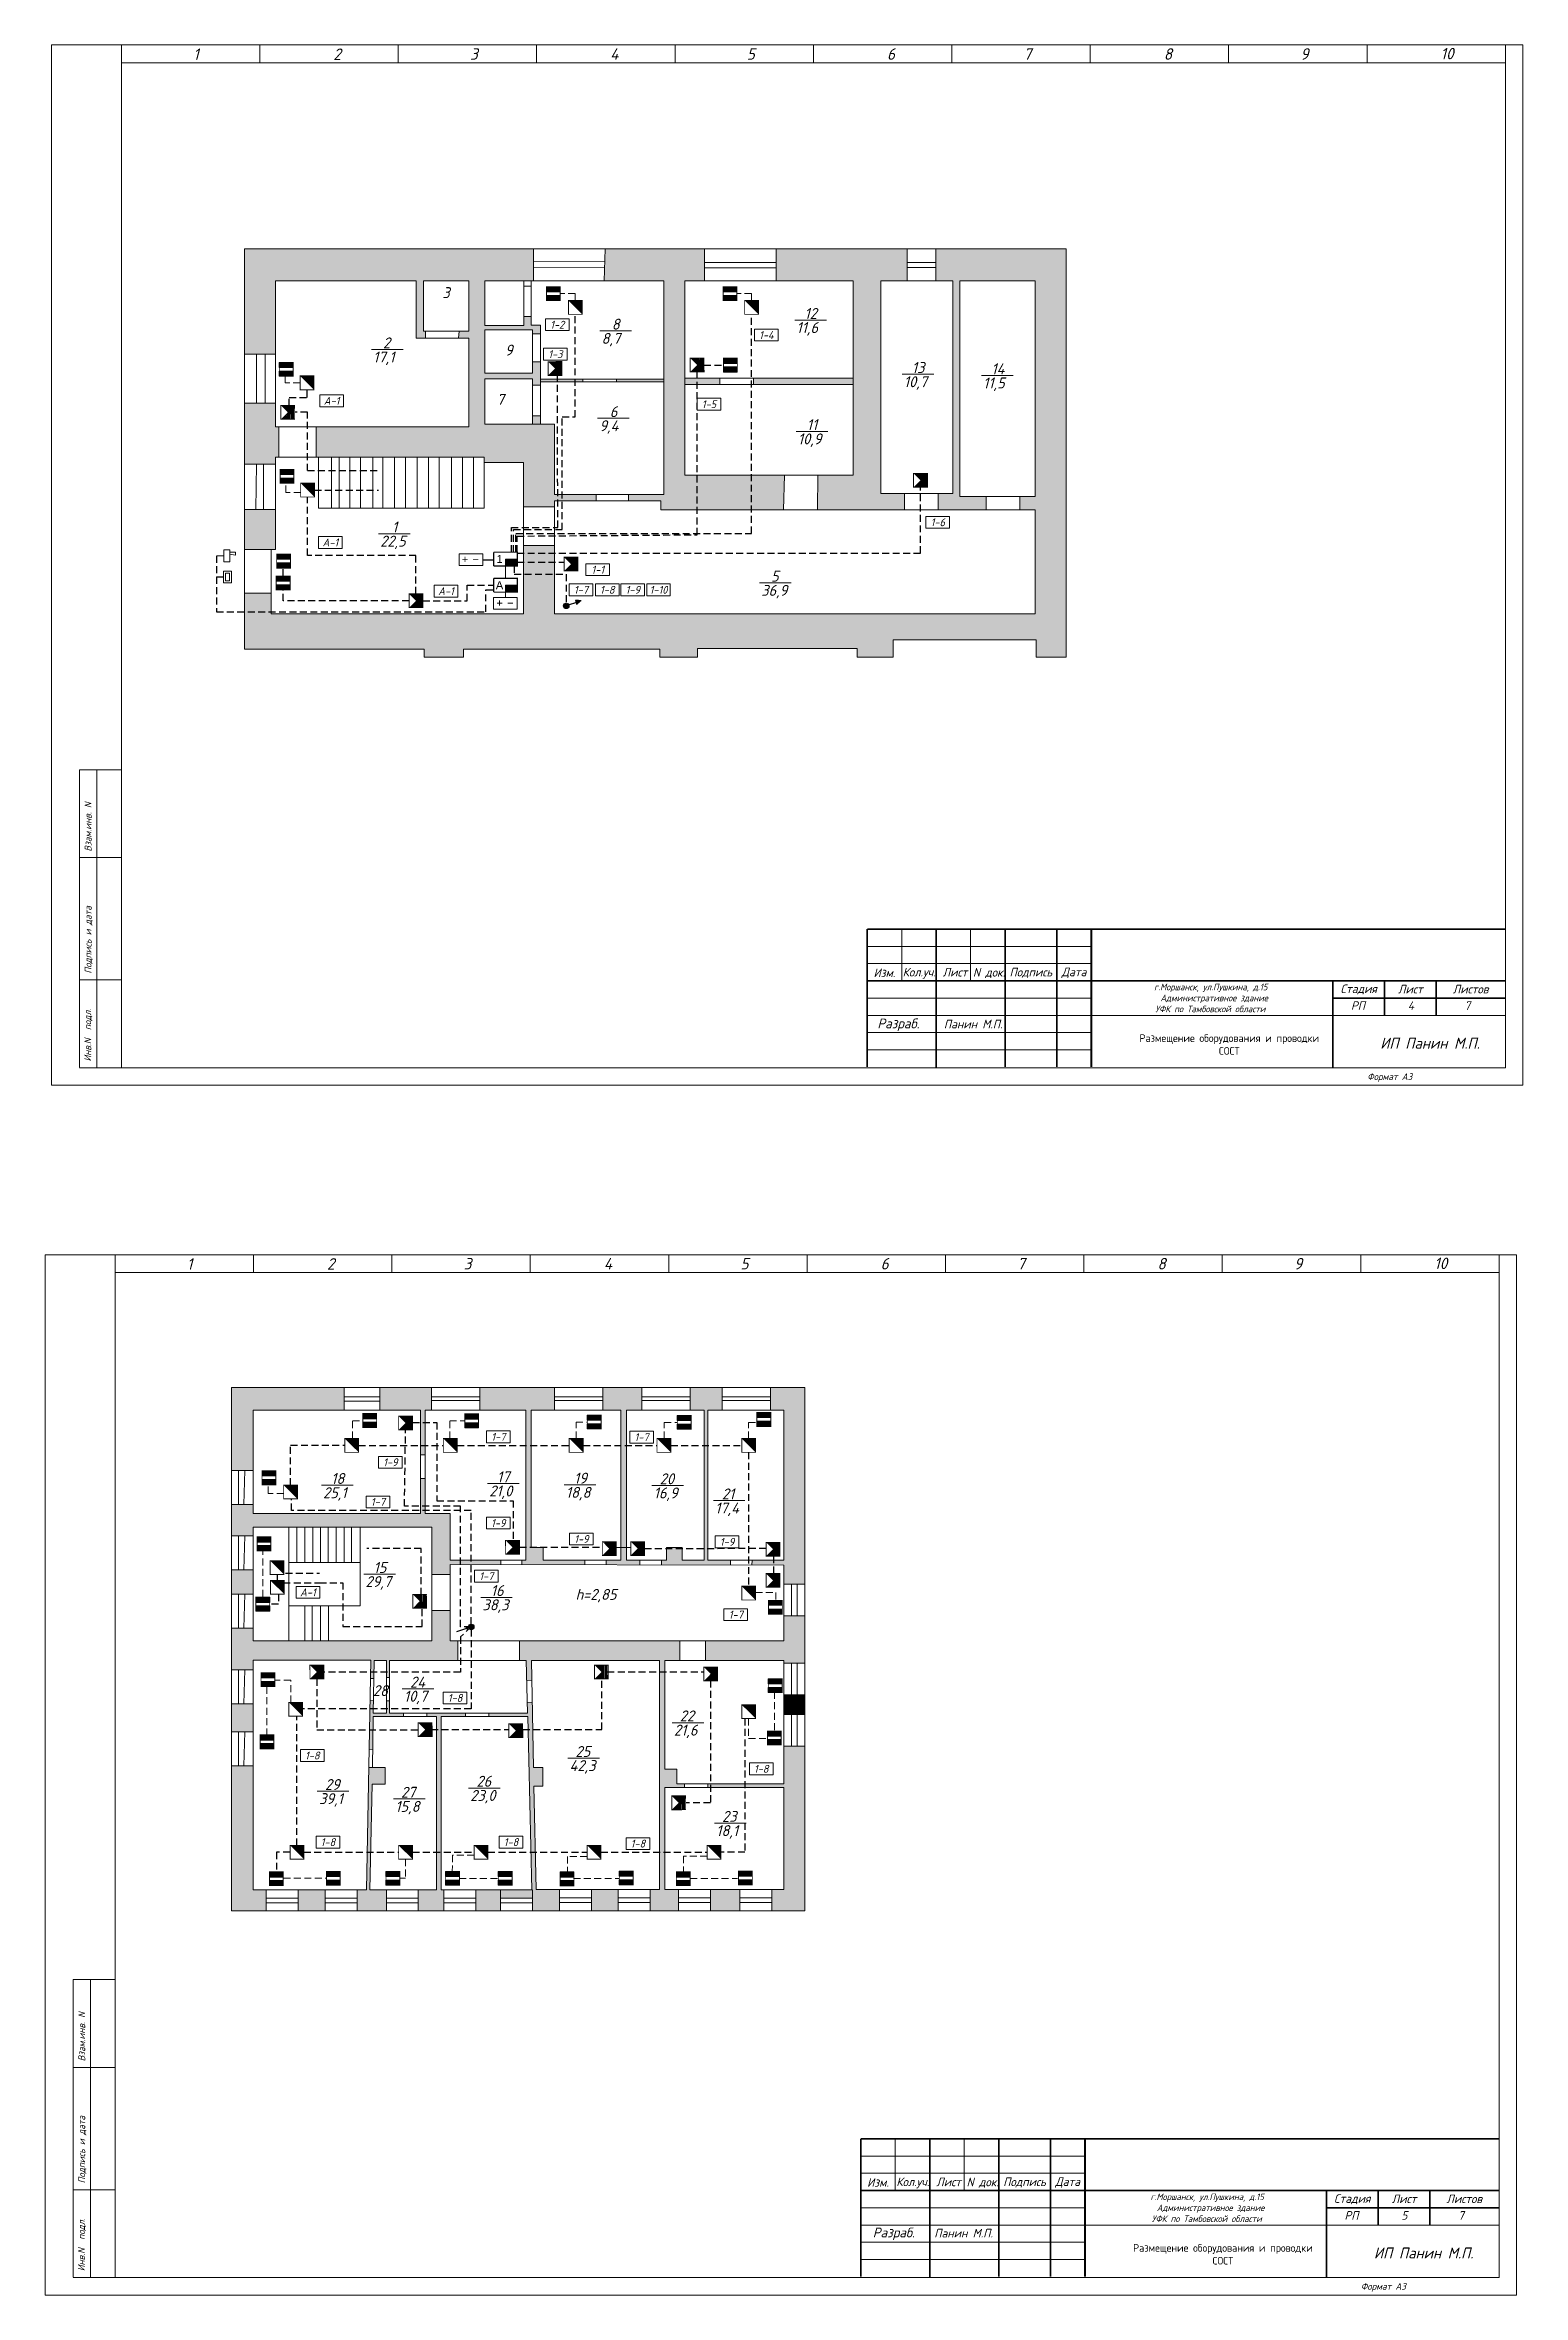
# Model space of a CAD drawing. Header units: inches. Extents: x -24 to 3888, y 393 to 1828.
# Drawn here: x 273.9 to 408.8, y 1162.3 to 1367.8 of the extents above; entities that cross this region are included whole.
import ezdxf

# ---------------------------------------------------------------- set-up
doc = ezdxf.new("R2010")
doc.units = ezdxf.units.IN
doc.header["$MEASUREMENT"] = 0
for name, pattern in [('Caddy_Solid', [0]), ('HIDDEN2', [4.7625, 3.175, -1.5875]), ('НЕВИДИМАЯ', [9.525, 6.35, -3.175])]:
    doc.linetypes.add(name, pattern=pattern)
doc.layers.get('0').transparency = 0.7
doc.layers.add('BLK_12_THHN', color=9, linetype='Continuous')
doc.layers.add('DESC', color=7, linetype='Continuous')
doc.styles.get("Standard").update_dxf_attribs({"font": 'GOST_Common Italic_0.ttf'})

msp = doc.modelspace()

# ---------------------------------------------------------------- texts
at = {"layer": 'DESC', "lineweight": 13}
for s, height, p in [('1', 1.05, (287.39, 1366.46)), ('2', 1.05, (300.19, 1366.46)), ('3', 1.05, (312.67, 1366.48)), ('4', 1.05, (325.47, 1366.48)), ('5', 1.05, (337.95, 1366.48)), ('6', 1.05, (350.75, 1366.48)), ('7', 1.05, (363.23, 1366.48)), ('8', 1.05, (376.03, 1366.48)), ('9', 1.05, (388.51, 1366.48)), ('10', 1.048, (401.31, 1366.52)), ('Формат А3', 0.629, (394.61, 1273.26)), ('1', 1.05, (286.81, 1255.94)), ('2', 1.05, (299.61, 1255.94)), ('3', 1.05, (312.09, 1255.96)), ('4', 1.05, (324.89, 1255.96)), ('5', 1.05, (337.37, 1255.96)), ('6', 1.05, (350.17, 1255.96)), ('7', 1.05, (362.65, 1255.96)), ('8', 1.05, (375.45, 1255.96)), ('9', 1.05, (387.93, 1255.96)), ('10', 1.048, (400.73, 1255.99)), ('Формат А3', 0.629, (394.03, 1162.74))]:
    msp.add_text(s, height=height, dxfattribs=at).set_placement(p)
for s, p in [('Взам.инв. N', (278.1, 1294.14)), ('Подпись и дата', (278.1, 1282.99)), ('Инв.N  подл.', (278.07, 1274.96)), ('Взам.инв. N', (277.52, 1183.61)), ('Подпись и дата', (277.52, 1172.46)), ('Инв.N  подл.', (277.49, 1164.44))]:
    msp.add_text(s, height=0.6288, rotation=90, dxfattribs=at).set_placement(p)
at = {"layer": 'DESC', "color": 7, "lineweight": 15}
for s, p in [('Кол.уч.', (352.18, 1282.73)), ('Лист', (355.83, 1282.72)), ('N док.', (358.6, 1282.71)), ('РП', (393.12, 1279.67)), ('4', (398.31, 1279.67)), ('7', (403.49, 1279.67)), ('Кол.уч.', (351.6, 1172.21)), ('Лист', (355.25, 1172.2)), ('N док.', (358.02, 1172.19)), ('РП', (392.53, 1169.14)), ('5', (397.73, 1169.14)), ('7', (402.91, 1169.14))]:
    msp.add_text(s, height=0.787, dxfattribs=at).set_placement(p)
at = {"layer": 'DESC', "color": 0, "lineweight": 15, "attachment_point": 1}
for s, width, insert, char_height in [('\\pi1.02049;3', 2.7501, (309.12, 1345.7), 1), ('\\pi1.04246;8', 2.7501, (324.57, 1342.82), 1), ('11,6', 2.7501, (342.48, 1342.51), 1), ('\\pi0.85383;12', 2.7501, (342.36, 1343.8), 1), ('\\pi1.02012;2', 2.7501, (303.7, 1341.11), 1), ('\\pi1.07277;9', 2.7501, (314.79, 1340.45), 1), ('8,7', 2.7501, (324.68, 1341.52), 1), ('17,1', 2.7501, (303.82, 1339.82), 1), ('\\pi0.85421;13', 2.7501, (352.17, 1338.86), 1), ('\\pi0.87315;14', 2.7501, (359.41, 1338.74), 1), ('10,7', 2.7501, (352.29, 1337.56), 1), ('11,5', 2.7501, (359.53, 1337.45), 1), ('\\pi1.09928;7', 2.7501, (314.01, 1335.95), 1), ('\\pi1.07277;6', 2.7501, (324.36, 1334.83), 1), ('9,4', 2.7501, (324.48, 1333.54), 1), ('10,9', 2.7501, (342.61, 1332.34), 1), ('\\pi0.93489;11', 2.7501, (342.49, 1333.64), 1), ('\\pi1.1936;1', 2.7501, (304.35, 1324.29), 1), ('22,5', 2.7501, (304.47, 1323), 1), ('\\pi1.02353;5', 2.7501, (339.14, 1319.8), 1), ('36,9', 2.7501, (339.26, 1318.5), 1), ('\\pi24.15526;г.Моршанск, ул.Пушкина, д.15\\P\\pi24.36617; Административное здание \\P\\pi24.27003;УФК по Тамбовской области', 59.1919, (350.99, 1282.06), 0.6), ('\\pi0.83148;17', 2.7501, (314.3, 1237.51), 1), ('25,1', 2.7501, (299.25, 1236.06), 1), ('\\pi0.85383;18', 2.7501, (299.13, 1237.36), 1), ('21,0', 2.7501, (314.42, 1236.22), 1), ('18,8', 2.7501, (321.42, 1236.09), 1), ('\\pi0.85459;19', 2.7501, (321.31, 1237.39), 1), ('16,9', 2.7501, (329.44, 1236.04), 1), ('\\pi0.67542;20', 2.7501, (329.32, 1237.33), 1), ('\\pi0.73868;21', 2.7501, (334.93, 1235.95), 1), ('17,4', 2.7501, (335.05, 1234.66), 1), ('29,7', 2.7501, (303.12, 1227.94), 1), ('\\pi0.85724;15', 2.7501, (303, 1229.23), 1), ('38,3', 2.7501, (313.8, 1225.82), 1), ('\\pi0.88337;16', 2.7501, (313.68, 1227.12), 1), ('\\pi0.70305;h=2,85', 5.372, (321.6, 1226.77), 1), ('\\pi0.65762;28', 2.7501, (303.14, 1217.98), 1), ('10,7', 2.7501, (306.63, 1217.47), 1), ('\\pi0.67693;24', 2.7501, (306.52, 1218.76), 1), ('\\pi0.65762;22', 2.7501, (331.17, 1215.67), 1), ('21,6', 2.7501, (331.29, 1214.37), 1), ('42,3', 2.7501, (321.76, 1211.13), 1), ('\\pi0.66103;25', 2.7501, (321.64, 1212.42), 1), ('\\pi0.65837;29', 2.7501, (298.76, 1209.4), 1), ('\\pi0.68716;26', 2.7501, (312.57, 1209.7), 1), ('39,1', 2.7501, (298.88, 1208.11), 1), ('15,8', 2.7501, (305.84, 1207.4), 1), ('\\pi0.63527;27', 2.7501, (305.72, 1208.69), 1), ('23,0', 2.7501, (312.69, 1208.4), 1), ('18,1', 2.7501, (335.15, 1205.19), 1), ('\\pi0.65799;23', 2.7501, (335.03, 1206.49), 1), ('\\pi24.15526;г.Моршанск, ул.Пушкина, д.15\\P\\pi24.36617; Административное здание \\P\\pi24.27003;УФК по Тамбовской области', 59.1919, (350.66, 1171.53), 0.6)]:
    msp.add_mtext_dynamic_manual_height_columns(s, width=width, gutter_width=1, heights=[0], dxfattribs=dict(at, insert=insert, char_height=char_height))
at = {"layer": 'DESC', "color": 0, "char_height": 0.72, "attachment_point": 5}
for s, insert, width in [('1-2', (320.63, 1342.27), 2.16), ('1-4', (339.73, 1341.33), 2.16), ('1-3', (320.46, 1339.58), 2.16), ('A-1', (300.02, 1335.31), 2.16), ('1-5', (334.49, 1335.01), 2.16), ('1-6', (355.39, 1324.22), 2.16), ('A-1', (299.91, 1322.38), 2.16), ('{\\fArial|b0|i0|c204|p34;1}', (315.36, 1320.86), 1.08), ('1-1', (324.33, 1319.89), 2.16), ('A-1', (310.47, 1317.93), 2.16), ('{\\fArial|b0|i0|c204|p34;А}', (315.36, 1318.47), 1.08), ('1-7', (322.8, 1318.05), 2.16), ('1-8', (325.2, 1318.05), 2.16), ('1-9', (327.53, 1318.05), 2.16), ('1-10', (329.88, 1318.05), 2.16), ('1-7', (315.25, 1240.66), 2.16), ('1-7', (328.33, 1240.64), 2.16), ('1-9', (305.39, 1238.34), 2.16), ('1-7', (304.25, 1234.72), 2.16), ('1-9', (315.24, 1232.79), 2.16), ('1-9', (322.84, 1231.33), 2.16), ('1-9', (336.14, 1231.07), 2.16), ('1-7', (314.15, 1227.94), 2.16), ('A-1', (297.86, 1226.46), 2.16), ('1-7', (336.94, 1224.42), 2.16), ('1-8', (311.3, 1216.81), 2.16), ('1-8', (298.26, 1211.55), 2.16), ('1-8', (339.26, 1210.33), 2.16), ('1-8', (299.69, 1203.64), 2.16), ('1-8', (316.41, 1203.64), 2.16), ('1-8', (328, 1203.5), 2.16)]:
    msp.add_mtext(s, dxfattribs=dict(at, insert=insert, width=width))
at = {"layer": 'DESC', "lineweight": 15, "char_height": 0.787, "attachment_point": 5}
for s, insert, width in [('Изм.', (350.51, 1283.06), 3.15), ('Подпись', (363.89, 1283.06), 4.725), ('Дата', (367.83, 1283.06), 3.15), ('Панин М.П.', (358.62, 1278.38), 6.3), ('Изм.', (349.92, 1172.54), 3.15), ('Подпись', (363.31, 1172.54), 4.725), ('Дата', (367.25, 1172.54), 3.15), ('Панин М.П.', (357.74, 1167.91), 6.3)]:
    msp.add_mtext(s, dxfattribs=dict(at, insert=insert, width=width))
at = {"layer": 'DESC', "color": 0, "lineweight": 15, "attachment_point": 5}
for s, insert, char_height, width in [('Стадия', (393.83, 1281.54), 0.787, 4.725), ('Лист', (398.55, 1281.57), 0.787, 5.67), ('Листов', (404.05, 1281.57), 0.787, 5.3325), ('Разраб.', (351.79, 1278.31), 0.9, 7.0924), ('{\\fGOST Common|b0|i0|c204|p34;Размещение оборудования и проводки\\PСОСТ}', (382.01, 1276.51), 0.7, 25.2), ('Стадия', (393.24, 1171.01), 0.787, 4.725), ('Лист', (397.97, 1171.05), 0.787, 5.67), ('Листов', (403.47, 1171.05), 0.787, 5.3325), ('Разраб.', (351.37, 1167.85), 0.9, 7.0924), ('{\\fGOST Common|b0|i0|c204|p34;Размещение оборудования и проводки\\PСОСТ}', (381.43, 1165.98), 0.7, 25.2)]:
    msp.add_mtext(s, dxfattribs=dict(at, insert=insert, char_height=char_height, width=width))
at = {"layer": 'DESC', "lineweight": 15, "char_height": 1, "attachment_point": 1}
for insert in [(390.99, 1277.13), (390.41, 1166.6)]:
    msp.add_mtext_dynamic_manual_height_columns('\\pi4.80835;ИП Панин М.П.', width=17.9743, gutter_width=1, heights=[1.74], dxfattribs=dict(at, insert=insert))

# ---------------------------------------------------------------- blocks, each defined once
blk = doc.blocks.new('Объем')
at = {"const_width": 0.2}
blk.add_lwpolyline([(0, 0), (0, 3), (3, 3), (3, 0)], close=True, dxfattribs=at)
for points in [[(0.21, 2.94), (0.21, 0.09)], [(0.41, 2.94), (0.41, 0.09)], [(0.61, 2.94), (0.61, 0.09)], [(0.8, 2.94), (0.8, 0.09)], [(1.01, 2.94), (1.01, 0.09)], [(1.21, 2.94), (1.21, 0.09)], [(1.39, 1.52), (2.81, 2.97)], [(1.39, 2.94), (1.39, 0.09)], [(1.39, 1.48), (2.82, 0.03)], [(1.56, 2.93), (1.56, 1.76)], [(1.56, 0.09), (1.56, 1.25)], [(1.74, 0.06), (1.74, 1.05)], [(1.76, 2.94), (1.76, 1.94)], [(1.94, 2.95), (1.94, 2.15)], [(1.94, 0.06), (1.94, 0.87)], [(2.13, 2.93), (2.13, 2.33)], [(2.13, 0.05), (2.13, 0.66)], [(2.3, 2.93), (2.3, 2.52)], [(2.31, 0.06), (2.31, 0.48)], [(2.49, 2.94), (2.49, 2.7)], [(2.49, 0.07), (2.49, 0.29)]]:
    blk.add_lwpolyline(points, dxfattribs=at)
blk = doc.blocks.new('Звуковой')
blk.add_lwpolyline([(0.1, 2.9, 0, 4, 0), (1.5, 1.51, 4, 4, 0)], format="xyseb")
at = {"const_width": 0.2}
blk.add_lwpolyline([(0, 0), (0, 3), (3, 3), (3, 0)], close=True, dxfattribs=at)

# ---------------------------------------------------------------- hatches: boundary and pattern name
at = {"layer": 'BLK_12_THHN'}
h = msp.add_hatch(color=0, dxfattribs=at)
h.dxf.hatch_style = 1
h.paths.add_polyline_path([(321.7, 1316.58, 1), (321.2, 1316.58, 1)])
h = msp.add_hatch(color=0, dxfattribs=at)
h.dxf.hatch_style = 1
h.paths.add_polyline_path([(322.83, 1317.05), (322.39, 1316.9), (322.46, 1316.69)])
h.paths.add_polyline_path([(322.33, 1317.1), (322.39, 1316.9), (322.83, 1317.05)])
h = msp.add_hatch(color=0, dxfattribs=at)
h.dxf.hatch_style = 1
h.paths.add_polyline_path([(312.54, 1223.23), (312.37, 1223.17), (312.39, 1223.09)])
h.paths.add_polyline_path([(312.34, 1223.25), (312.37, 1223.17), (312.54, 1223.23)])
h = msp.add_hatch(color=0, dxfattribs=at)
h.dxf.hatch_style = 1
h.paths.add_polyline_path([(313.03, 1223.3, 1), (312.53, 1223.3, 1)])
at = {"layer": 'DESC'}
h = msp.add_hatch(color=0, dxfattribs=at)
h.dxf.hatch_style = 1
h.paths.add_polyline_path([(318.45, 1349.19), (292.28, 1349.19), (292.08, 1349.19), (292.08, 1339.59), (294.89, 1339.59), (294.89, 1346.29), (307.76, 1346.29), (307.76, 1341.03), (308.6, 1341.03), (308.6, 1341.67), (308.43, 1341.67), (308.43, 1346.29), (312.56, 1346.29), (312.56, 1341.67), (311.68, 1341.67), (311.62, 1341.03), (312.56, 1341.03), (312.56, 1332.94), (298.61, 1332.94), (298.61, 1330.18), (313.97, 1330.18), (313.97, 1329.67), (317.54, 1329.67), (317.54, 1325.63), (320.38, 1325.63), (320.38, 1326.19), (324.2, 1326.19), (324.2, 1326.77), (320.38, 1326.77), (320.38, 1333.2), (318.38, 1333.2), (314.01, 1333.2), (314.01, 1337.34), (318.38, 1337.34), (318.38, 1336.75), (319.11, 1336.75), (319.11, 1338.89), (318.38, 1338.89), (318.38, 1337.84), (314.01, 1337.84), (314.03, 1341.79), (318.38, 1341.79), (318.38, 1341.44), (319.11, 1341.44), (319.11, 1342.24), (318.26, 1342.24), (318.26, 1343.03), (317.58, 1343.03), (317.58, 1342.2), (314.01, 1342.2), (314.01, 1346.29), (317.58, 1346.29), (318.45, 1346.29)], flags=17)
h.paths.add_polyline_path([(295.22, 1332.94), (294.89, 1332.94), (294.89, 1335.09), (292.08, 1335.09), (292.08, 1329.52), (294.89, 1329.52), (294.89, 1330.18), (295.22, 1330.18)], flags=16)
h.paths.add_polyline_path([(294.89, 1325.38), (292.08, 1325.38), (292.08, 1321.72), (294.89, 1321.72)], flags=17)
h.paths.add_polyline_path([(367.11, 1349.19), (355.2, 1349.19), (355.2, 1346.29), (356.77, 1346.29), (356.77, 1326.86), (355.43, 1326.86), (355.43, 1325.37), (359.82, 1325.37), (359.82, 1326.59), (357.4, 1326.59), (357.4, 1346.29), (364.29, 1346.29), (364.29, 1326.59), (362.88, 1326.59), (362.88, 1325.37), (364.29, 1325.37), (364.29, 1315.86), (320.38, 1315.86), (320.38, 1322.1), (317.54, 1322.1), (317.54, 1315.86), (294.52, 1315.86), (294.52, 1317.74), (292.08, 1317.74), (292.08, 1312.62), (308.49, 1312.62), (308.49, 1311.89), (312.06, 1311.89), (312.06, 1312.62), (330, 1312.62), (330, 1311.89), (333.45, 1311.89), (333.45, 1312.69), (348.03, 1312.69), (348.03, 1311.89), (351.31, 1311.89), (351.31, 1313.49), (364.36, 1313.49), (364.36, 1311.89), (367.11, 1311.89)])
h.paths.add_polyline_path([(341.38, 1328.52), (332.3, 1328.52), (332.3, 1346.29), (334.07, 1346.29), (334.07, 1349.19), (325.01, 1349.19), (324.92, 1346.29), (330.38, 1346.29), (330.38, 1326.77), (327.14, 1326.77), (327.14, 1326.19), (330.08, 1326.19), (330.08, 1325.37), (341.31, 1325.37)], flags=17)
h.paths.add_polyline_path([(330.38, 1337.3), (326.04, 1337.3), (326.04, 1337.05), (330.38, 1337.05)], flags=16)
h.paths.add_polyline_path([(322.98, 1337.3), (319.11, 1337.3), (319.11, 1337.05), (322.98, 1337.05)], flags=16)
h.paths.add_polyline_path([(319.11, 1333.94), (318.38, 1333.94), (318.38, 1333.2), (319.11, 1333.2)], flags=16)
h.paths.add_polyline_path([(352.59, 1349.19), (340.62, 1349.19), (340.62, 1346.29), (347.67, 1346.29), (347.67, 1328.52), (344.42, 1328.52), (344.4, 1325.37), (352.35, 1325.37), (352.35, 1326.86), (350.2, 1326.86), (350.2, 1346.29), (352.59, 1346.29)], flags=17)
at = {"layer": 'DESC', "lineweight": 15}
h = msp.add_hatch(color=0, dxfattribs=at)
h.dxf.hatch_style = 1
h.paths.add_polyline_path([(319.65, 1344.94), (319.65, 1344.47), (320.91, 1344.47), (320.91, 1344.94)])
h.paths.add_polyline_path([(320.91, 1345.26), (320.91, 1345.73), (319.65, 1345.73), (319.65, 1345.26)])
h = msp.add_hatch(color=0, dxfattribs=at)
h.dxf.hatch_style = 1
h.paths.add_polyline_path([(335.78, 1344.95), (335.78, 1344.48), (337.04, 1344.48), (337.04, 1344.95)])
h.paths.add_polyline_path([(337.04, 1345.27), (337.04, 1345.74), (335.78, 1345.74), (335.78, 1345.27)])
h = msp.add_hatch(color=0, dxfattribs=at)
h.dxf.hatch_style = 1
h.paths.add_polyline_path([(295.25, 1338.03), (295.25, 1337.57), (296.51, 1337.57), (296.51, 1338.03)])
h.paths.add_polyline_path([(296.51, 1338.36), (296.51, 1338.83), (295.25, 1338.83), (295.25, 1338.36)])
h = msp.add_hatch(color=0, dxfattribs=at)
h.dxf.hatch_style = 1
h.paths.add_polyline_path([(335.82, 1338.42), (335.82, 1337.95), (337.08, 1337.95), (337.08, 1338.42)])
h.paths.add_polyline_path([(337.08, 1338.74), (337.08, 1339.21), (335.82, 1339.21), (335.82, 1338.74)])
at = {"layer": 'DESC'}
h = msp.add_hatch(color=0, dxfattribs=at)
h.dxf.hatch_style = 1
h.paths.add_polyline_path([(338.55, 1337.4), (338.55, 1336.8), (347.67, 1336.8), (347.67, 1337.4)])
h.paths.add_polyline_path([(332.3, 1337.4), (332.3, 1336.8), (335.47, 1336.8), (335.47, 1337.4)])
at = {"layer": 'DESC', "lineweight": 15}
h = msp.add_hatch(color=0, dxfattribs=at)
h.dxf.hatch_style = 1
h.paths.add_polyline_path([(295.32, 1328.26), (295.32, 1327.79), (296.58, 1327.79), (296.58, 1328.26)])
h.paths.add_polyline_path([(296.58, 1328.58), (296.58, 1329.05), (295.32, 1329.05), (295.32, 1328.58)])
h = msp.add_hatch(color=0, dxfattribs=at)
h.dxf.hatch_style = 1
h.paths.add_polyline_path([(295.01, 1320.51), (295.01, 1320.04), (296.27, 1320.04), (296.27, 1320.51)])
h.paths.add_polyline_path([(296.27, 1320.84), (296.27, 1321.3), (295.01, 1321.3), (295.01, 1320.84)])
at = {"layer": 'DESC'}
for points in [[(315.9, 1320.86), (315.9, 1320.23), (316.98, 1320.23), (316.98, 1320.86)], [(315.9, 1318.47), (315.9, 1317.84), (316.98, 1317.84), (316.98, 1318.47)]]:
    msp.add_hatch(color=0, dxfattribs=at).paths.add_polyline_path(points)
at = {"layer": 'DESC', "lineweight": 15}
h = msp.add_hatch(color=0, dxfattribs=at)
h.dxf.hatch_style = 1
h.paths.add_polyline_path([(294.97, 1318.52), (294.97, 1318.05), (296.23, 1318.05), (296.23, 1318.52)])
h.paths.add_polyline_path([(296.23, 1318.84), (296.23, 1319.31), (294.97, 1319.31), (294.97, 1318.84)])
at = {"layer": 'DESC'}
h = msp.add_hatch(color=0, dxfattribs=at)
h.dxf.hatch_style = 1
h.paths.add_polyline_path([(301.18, 1245.17), (290.87, 1245.17), (290.87, 1237.58), (292.87, 1237.58), (292.87, 1243.11), (301.18, 1243.11)])
h.paths.add_polyline_path([(309.14, 1245.17), (304.42, 1245.17), (304.42, 1243.11), (308.15, 1243.11), (308.15, 1239.01), (308.56, 1239.01), (308.56, 1243.11), (309.14, 1243.11)])
h.paths.add_polyline_path([(320.39, 1245.17), (313.56, 1245.17), (313.56, 1243.11), (317.77, 1243.11), (317.77, 1229.4), (317.39, 1229.4), (317.39, 1228.98), (323.16, 1228.97), (323.16, 1229.4), (319.36, 1229.4), (319.36, 1230.57), (318.25, 1230.57), (318.25, 1243.11), (320.39, 1243.11)])
h.paths.add_polyline_path([(328.35, 1245.17), (324.81, 1245.17), (324.81, 1243.11), (326.44, 1243.11), (326.44, 1229.4), (325.1, 1229.4), (325.1, 1228.96), (328.19, 1228.96), (328.19, 1229.4), (326.97, 1229.4), (326.97, 1243.11), (328.35, 1243.11)])
h.paths.add_polyline_path([(335.71, 1245.17), (332.77, 1245.17), (332.77, 1243.11), (334.04, 1243.11), (334.04, 1229.4), (332.04, 1229.4), (332.04, 1230.54), (330.62, 1230.54), (330.62, 1229.4), (330.14, 1229.4), (330.14, 1228.95), (336.45, 1228.94), (336.45, 1229.4), (334.38, 1229.4), (334.38, 1243.11), (335.71, 1243.11)])
h.paths.add_polyline_path([(343.25, 1245.17), (340.12, 1245.17), (340.12, 1243.11), (341.33, 1243.11), (341.33, 1229.4), (338.42, 1229.4), (338.41, 1228.93), (341.33, 1228.93), (341.33, 1227.2), (343.25, 1227.2)])
h.paths.add_polyline_path([(343.25, 1224.3), (341.33, 1224.3), (341.33, 1222.02), (334.17, 1222.02), (334.17, 1220.24), (341.33, 1220.24), (341.33, 1219.98), (343.25, 1219.98)])
h.paths.add_polyline_path([(343.25, 1212.39), (341.33, 1212.39), (341.33, 1208.97), (334.4, 1208.97), (334.4, 1208.63), (341.33, 1208.63), (341.33, 1199.3), (340.23, 1199.3), (340.23, 1197.37), (343.25, 1197.37)])
h.paths.add_polyline_path([(337.32, 1199.3), (334.64, 1199.3), (334.64, 1197.37), (337.32, 1197.37)], flags=17)
h.paths.add_polyline_path([(331.72, 1199.3), (330.46, 1199.3), (330.46, 1208.63), (332.27, 1208.63), (332.27, 1208.97), (331.54, 1208.97), (331.54, 1210.31), (330.46, 1210.31), (330.46, 1220.24), (331.84, 1220.24), (331.84, 1222.02), (317.18, 1222.02), (317.18, 1220.24), (317.8, 1220.24), (317.85, 1218.41), (318.31, 1218.42), (318.28, 1220.24), (329.96, 1220.24), (329.96, 1199.3), (329.13, 1199.3), (329.13, 1197.37), (331.72, 1197.37)])
h.paths.add_polyline_path([(326.21, 1199.3), (323.75, 1199.3), (323.75, 1197.37), (326.21, 1197.37)], flags=17)
h.paths.add_polyline_path([(320.83, 1199.3), (318.72, 1199.3), (318.5, 1208.76), (319.31, 1208.76), (319.31, 1210.46), (318.46, 1210.46), (318.35, 1216.41), (317.89, 1216.4), (317.92, 1215.42), (314.4, 1215.42), (314.4, 1215.11), (317.96, 1215.11), (318.31, 1199.27), (315.44, 1199.27), (315.44, 1198.52), (318.36, 1198.52), (318.36, 1197.37), (320.83, 1197.37)])
h.paths.add_polyline_path([(315.44, 1199.27), (313.2, 1199.27), (313.2, 1197.37), (315.44, 1197.37)])
h.paths.add_polyline_path([(310.28, 1199.27), (310.03, 1199.27), (310.03, 1215.11), (312.26, 1215.11), (312.26, 1215.42), (308.71, 1215.42), (308.71, 1215.11), (309.62, 1215.11), (309.62, 1199.27), (307.94, 1199.27), (307.94, 1197.37), (310.28, 1197.37)])
h.paths.add_polyline_path([(305.03, 1199.27), (303.52, 1199.27), (303.74, 1208.94), (304.93, 1208.94), (304.93, 1210.46), (303.77, 1210.46), (303.41, 1210.46), (303.2, 1199.27), (302.36, 1199.27), (302.36, 1197.37), (305.03, 1197.37)])
h.paths.add_polyline_path([(299.44, 1199.27), (296.96, 1199.27), (296.96, 1197.37), (299.44, 1197.37)])
h.paths.add_polyline_path([(294.04, 1199.27), (292.87, 1199.27), (292.87, 1210.6), (290.87, 1210.6), (290.87, 1197.37), (294.04, 1197.37)])
h.paths.add_polyline_path([(292.87, 1216.28), (290.87, 1216.28), (290.87, 1213.71), (292.87, 1213.71)])
h.paths.add_polyline_path([(311.55, 1222.02), (310.85, 1222.02), (310.85, 1224.81), (309.17, 1224.81), (309.17, 1222.02), (292.87, 1222.02), (292.87, 1223.17), (290.87, 1223.17), (290.87, 1219.39), (292.87, 1219.39), (292.87, 1220.25), (303.6, 1220.25), (303.56, 1218.6), (303.88, 1218.6), (303.91, 1220.24), (305.04, 1220.24), (305.04, 1218.67), (305.32, 1218.67), (305.32, 1220.24), (311.55, 1220.24)])
h.paths.add_polyline_path([(292.87, 1228.51), (290.87, 1228.51), (290.87, 1226.28), (292.87, 1226.28)])
h.paths.add_polyline_path([(310.85, 1233.66), (308.56, 1233.66), (308.56, 1236.85), (308.15, 1236.85), (308.15, 1233.66), (292.87, 1233.66), (292.87, 1234.47), (290.87, 1234.47), (290.87, 1231.62), (292.87, 1231.62), (292.87, 1232.4), (309.17, 1232.4), (309.17, 1228.09), (310.85, 1228.09), (310.85, 1229), (315.48, 1228.99), (315.48, 1229.4), (310.85, 1229.4)])
at = {"layer": 'DESC', "lineweight": 15}
h = msp.add_hatch(color=0, dxfattribs=at)
h.dxf.hatch_style = 1
h.paths.add_polyline_path([(302.88, 1242), (302.88, 1241.53), (304.14, 1241.53), (304.14, 1242)])
h.paths.add_polyline_path([(304.14, 1242.32), (304.14, 1242.79), (302.88, 1242.79), (302.88, 1242.32)])
h = msp.add_hatch(color=0, dxfattribs=at)
h.dxf.hatch_style = 1
h.paths.add_polyline_path([(312.19, 1241.96), (312.19, 1241.5), (313.45, 1241.5), (313.45, 1241.96)])
h.paths.add_polyline_path([(313.45, 1242.29), (313.45, 1242.76), (312.19, 1242.76), (312.19, 1242.29)])
h = msp.add_hatch(color=0, dxfattribs=at)
h.dxf.hatch_style = 1
h.paths.add_polyline_path([(323.38, 1241.86), (323.38, 1241.4), (324.64, 1241.4), (324.64, 1241.86)])
h.paths.add_polyline_path([(324.64, 1242.19), (324.64, 1242.66), (323.38, 1242.66), (323.38, 1242.19)])
h = msp.add_hatch(color=0, dxfattribs=at)
h.dxf.hatch_style = 1
h.paths.add_polyline_path([(331.6, 1241.83), (331.6, 1241.37), (332.86, 1241.37), (332.86, 1241.83)])
h.paths.add_polyline_path([(332.86, 1242.16), (332.86, 1242.63), (331.6, 1242.63), (331.6, 1242.16)])
h = msp.add_hatch(color=0, dxfattribs=at)
h.dxf.hatch_style = 1
h.paths.add_polyline_path([(338.87, 1242.09), (338.87, 1241.62), (340.13, 1241.62), (340.13, 1242.09)])
h.paths.add_polyline_path([(340.13, 1242.42), (340.13, 1242.88), (338.87, 1242.88), (338.87, 1242.42)])
h = msp.add_hatch(color=0, dxfattribs=at)
h.dxf.hatch_style = 1
h.paths.add_polyline_path([(293.67, 1236.76), (293.67, 1236.29), (294.93, 1236.29), (294.93, 1236.76)])
h.paths.add_polyline_path([(294.93, 1237.09), (294.93, 1237.55), (293.67, 1237.55), (293.67, 1237.09)])
h = msp.add_hatch(color=0, dxfattribs=at)
h.dxf.hatch_style = 1
h.paths.add_polyline_path([(293.22, 1230.73), (293.22, 1230.26), (294.48, 1230.26), (294.48, 1230.73)])
h.paths.add_polyline_path([(294.48, 1231.05), (294.48, 1231.52), (293.22, 1231.52), (293.22, 1231.05)])
h = msp.add_hatch(color=0, dxfattribs=at)
h.dxf.hatch_style = 1
h.paths.add_polyline_path([(293.11, 1225.22), (293.11, 1224.75), (294.37, 1224.75), (294.37, 1225.22)])
h.paths.add_polyline_path([(294.37, 1225.54), (294.37, 1226.01), (293.11, 1226.01), (293.11, 1225.54)])
h = msp.add_hatch(color=0, dxfattribs=at)
h.dxf.hatch_style = 1
h.paths.add_polyline_path([(339.93, 1224.92), (339.93, 1224.45), (341.19, 1224.45), (341.19, 1224.92)])
h.paths.add_polyline_path([(341.19, 1225.24), (341.19, 1225.71), (339.93, 1225.71), (339.93, 1225.24)])
h = msp.add_hatch(color=0, dxfattribs=at)
h.dxf.hatch_style = 1
h.paths.add_polyline_path([(293.58, 1218.32), (293.58, 1217.85), (294.84, 1217.85), (294.84, 1218.32)])
h.paths.add_polyline_path([(294.84, 1218.65), (294.84, 1219.11), (293.58, 1219.11), (293.58, 1218.65)])
h = msp.add_hatch(color=0, dxfattribs=at)
h.dxf.hatch_style = 1
h.paths.add_polyline_path([(339.91, 1217.76), (339.91, 1217.3), (341.17, 1217.3), (341.17, 1217.76)])
h.paths.add_polyline_path([(341.17, 1218.09), (341.17, 1218.56), (339.91, 1218.56), (339.91, 1218.09)])
at = {"layer": 'DESC'}
h = msp.add_hatch(color=0, dxfattribs=at)
h.dxf.hatch_style = 1
h.paths.add_polyline_path([(341.33, 1215.29), (343.25, 1215.29), (343.25, 1217.08), (341.33, 1217.08)])
h = msp.add_hatch(color=0, dxfattribs=at)
h.dxf.hatch_style = 1
h.paths.add_polyline_path([(306.59, 1215.42), (305.32, 1215.42), (305.32, 1216.56), (305.04, 1216.56), (305.04, 1215.42), (303.81, 1215.42), (303.83, 1216.56), (303.53, 1216.57), (303.44, 1212.12), (303.79, 1212.11), (303.81, 1215.11), (306.59, 1215.11)])
at = {"layer": 'DESC', "lineweight": 15}
h = msp.add_hatch(color=0, dxfattribs=at)
h.dxf.hatch_style = 1
h.paths.add_polyline_path([(293.49, 1212.64), (293.49, 1212.17), (294.75, 1212.17), (294.75, 1212.64)])
h.paths.add_polyline_path([(294.75, 1212.96), (294.75, 1213.43), (293.49, 1213.43), (293.49, 1212.96)])
h = msp.add_hatch(color=0, dxfattribs=at)
h.dxf.hatch_style = 1
h.paths.add_polyline_path([(339.83, 1213), (339.83, 1212.53), (341.09, 1212.53), (341.09, 1213)])
h.paths.add_polyline_path([(341.09, 1213.32), (341.09, 1213.79), (339.83, 1213.79), (339.83, 1213.32)])
h = msp.add_hatch(color=0, dxfattribs=at)
h.dxf.hatch_style = 1
h.paths.add_polyline_path([(294.35, 1200.13), (294.35, 1199.66), (295.61, 1199.66), (295.61, 1200.13)])
h.paths.add_polyline_path([(295.61, 1200.45), (295.61, 1200.92), (294.35, 1200.92), (294.35, 1200.45)])
h = msp.add_hatch(color=0, dxfattribs=at)
h.dxf.hatch_style = 1
h.paths.add_polyline_path([(299.55, 1200.17), (299.55, 1199.7), (300.81, 1199.7), (300.81, 1200.17)])
h.paths.add_polyline_path([(300.81, 1200.49), (300.81, 1200.96), (299.55, 1200.96), (299.55, 1200.49)])
h = msp.add_hatch(color=0, dxfattribs=at)
h.dxf.hatch_style = 1
h.paths.add_polyline_path([(304.99, 1200.17), (304.99, 1199.7), (306.25, 1199.7), (306.25, 1200.17)])
h.paths.add_polyline_path([(306.25, 1200.49), (306.25, 1200.96), (304.99, 1200.96), (304.99, 1200.49)])
h = msp.add_hatch(color=0, dxfattribs=at)
h.dxf.hatch_style = 1
h.paths.add_polyline_path([(310.44, 1200.17), (310.44, 1199.7), (311.7, 1199.7), (311.7, 1200.17)])
h.paths.add_polyline_path([(311.7, 1200.49), (311.7, 1200.96), (310.44, 1200.96), (310.44, 1200.49)])
h = msp.add_hatch(color=0, dxfattribs=at)
h.dxf.hatch_style = 1
h.paths.add_polyline_path([(315.25, 1200.17), (315.25, 1199.7), (316.51, 1199.7), (316.51, 1200.17)])
h.paths.add_polyline_path([(316.51, 1200.49), (316.51, 1200.96), (315.25, 1200.96), (315.25, 1200.49)])
h = msp.add_hatch(color=0, dxfattribs=at)
h.dxf.hatch_style = 1
h.paths.add_polyline_path([(320.9, 1200.12), (320.9, 1199.65), (322.16, 1199.65), (322.16, 1200.12)])
h.paths.add_polyline_path([(322.16, 1200.44), (322.16, 1200.91), (320.9, 1200.91), (320.9, 1200.44)])
h = msp.add_hatch(color=0, dxfattribs=at)
h.dxf.hatch_style = 1
h.paths.add_polyline_path([(326.3, 1200.2), (326.3, 1199.73), (327.56, 1199.73), (327.56, 1200.2)])
h.paths.add_polyline_path([(327.56, 1200.52), (327.56, 1200.99), (326.3, 1200.99), (326.3, 1200.52)])
h = msp.add_hatch(color=0, dxfattribs=at)
h.dxf.hatch_style = 1
h.paths.add_polyline_path([(331.51, 1200.13), (331.51, 1199.66), (332.77, 1199.66), (332.77, 1200.13)])
h.paths.add_polyline_path([(332.77, 1200.45), (332.77, 1200.92), (331.51, 1200.92), (331.51, 1200.45)])
h = msp.add_hatch(color=0, dxfattribs=at)
h.dxf.hatch_style = 1
h.paths.add_polyline_path([(337.19, 1200.2), (337.19, 1199.73), (338.45, 1199.73), (338.45, 1200.2)])
h.paths.add_polyline_path([(338.45, 1200.52), (338.45, 1200.99), (337.19, 1200.99), (337.19, 1200.52)])

# ---------------------------------------------------------------- linework, layer by layer
at = {"layer": 'BLK_12_THHN', "color": 0, "lineweight": 15}
for p, q in [((292.08, 1312.62), (292.08, 1349.19)), ((292.08, 1349.19), (292.28, 1349.19)), ((292.28, 1349.19), (367.11, 1349.19)), ((318.45, 1349.19), (318.45, 1346.29)), ((325.01, 1349.19), (324.92, 1346.29)), ((334.07, 1349.19), (334.07, 1346.29)), ((340.62, 1349.19), (340.62, 1346.29)), ((352.59, 1349.19), (352.59, 1346.29)), ((355.2, 1349.19), (355.2, 1346.29)), ((367.11, 1349.19), (367.11, 1311.89)), ((318.45, 1348.03), (324.97, 1348.04)), ((318.45, 1347.5), (324.96, 1347.47)), ((334.07, 1347.97), (340.62, 1347.97)), ((334.07, 1347.48), (340.62, 1347.48)), ((352.59, 1347.95), (355.2, 1347.95)), ((352.59, 1347.51), (355.2, 1347.51)), ((294.89, 1346.29), (307.76, 1346.29)), ((294.89, 1332.94), (294.89, 1346.29)), ((307.76, 1346.29), (307.76, 1341.03)), ((308.43, 1346.29), (308.43, 1341.67)), ((312.56, 1346.29), (308.43, 1346.29)), ((312.56, 1341.67), (312.56, 1346.29)), ((314.01, 1346.29), (317.58, 1346.29)), ((314.01, 1342.2), (314.01, 1346.29)), ((317.58, 1346.29), (317.58, 1342.2)), ((317.58, 1346.29), (330.38, 1346.29)), ((317.58, 1345.78), (318.26, 1345.78)), ((318.26, 1346.29), (318.26, 1342.24)), ((330.38, 1346.29), (330.38, 1326.77)), ((332.3, 1346.29), (332.3, 1328.52)), ((347.67, 1346.29), (332.3, 1346.29)), ((347.67, 1328.52), (347.67, 1346.29)), ((356.77, 1346.29), (350.2, 1346.29)), ((350.2, 1346.29), (350.2, 1326.86)), ((356.77, 1326.86), (356.77, 1346.29)), ((357.4, 1326.59), (357.4, 1346.29)), ((357.4, 1346.29), (364.29, 1346.29)), ((364.29, 1346.29), (364.29, 1326.59)), ((317.58, 1343.03), (318.26, 1343.03)), ((307.76, 1341.03), (312.56, 1341.03)), ((308.43, 1341.67), (312.56, 1341.67)), ((308.6, 1341.67), (308.6, 1341.03)), ((311.68, 1341.67), (311.62, 1341.03)), ((312.56, 1341.03), (312.56, 1332.94)), ((317.58, 1342.2), (314.01, 1342.2)), ((314.01, 1341.79), (318.38, 1341.79)), ((314.01, 1337.84), (314.03, 1341.79)), ((318.26, 1342.24), (319.11, 1342.24)), ((318.38, 1341.79), (318.38, 1337.84)), ((318.38, 1341.44), (319.11, 1341.44)), ((319.11, 1342.24), (319.11, 1333.2)), ((292.08, 1339.59), (294.89, 1339.59)), ((293.17, 1339.59), (293.17, 1335.09)), ((293.95, 1339.59), (293.95, 1335.09)), ((318.38, 1338.89), (319.11, 1338.89)), ((318.38, 1337.84), (314.01, 1337.84)), ((314.01, 1337.34), (318.38, 1337.34)), ((314.01, 1333.2), (314.01, 1337.34)), ((318.38, 1337.34), (318.38, 1333.2)), ((318.38, 1336.75), (319.11, 1336.75)), ((319.11, 1337.3), (330.38, 1337.3)), ((319.11, 1337.05), (330.38, 1337.05)), ((322.98, 1337.3), (322.98, 1337.05)), ((326.04, 1337.3), (326.04, 1337.05)), ((332.3, 1337.4), (347.67, 1337.4)), ((332.3, 1336.8), (347.67, 1336.8)), ((335.47, 1337.4), (335.47, 1336.8)), ((338.55, 1337.4), (338.55, 1336.8)), ((292.08, 1335.09), (294.89, 1335.09)), ((312.56, 1332.94), (294.89, 1332.94)), ((295.22, 1332.94), (295.22, 1330.18)), ((298.61, 1332.94), (298.61, 1330.18)), ((318.38, 1333.2), (314.01, 1333.2)), ((318.38, 1333.94), (319.11, 1333.94)), ((320.38, 1333.2), (318.38, 1333.2)), ((320.38, 1326.77), (320.38, 1333.2)), ((294.89, 1330.18), (294.89, 1321.72)), ((313.97, 1330.18), (294.89, 1330.18)), ((298.82, 1325.5), (298.82, 1330.18)), ((300.01, 1330.18), (300.01, 1325.5)), ((300.71, 1330.18), (300.71, 1325.5)), ((301.7, 1330.18), (301.7, 1325.5)), ((302.66, 1330.18), (302.66, 1325.5)), ((303.8, 1330.18), (303.8, 1325.5)), ((304.71, 1330.18), (304.71, 1325.5)), ((305.76, 1330.18), (305.76, 1325.5)), ((306.76, 1330.18), (306.76, 1325.5)), ((307.84, 1330.18), (307.84, 1325.5)), ((308.86, 1330.18), (308.86, 1325.5)), ((309.85, 1330.18), (309.85, 1325.5)), ((310.97, 1330.18), (310.97, 1325.5)), ((311.99, 1330.18), (311.99, 1325.5)), ((312.98, 1330.18), (312.98, 1325.5)), ((313.97, 1329.67), (313.97, 1330.18)), ((292.08, 1329.52), (294.89, 1329.52)), ((293.16, 1329.52), (293.11, 1325.38)), ((293.81, 1329.52), (293.81, 1325.38)), ((317.54, 1329.67), (313.97, 1329.67)), ((313.97, 1329.67), (313.97, 1325.5)), ((317.54, 1315.86), (317.54, 1329.67)), ((332.3, 1328.52), (347.67, 1328.52)), ((341.38, 1328.52), (341.31, 1325.37)), ((344.42, 1328.52), (344.4, 1325.37)), ((330.38, 1326.77), (320.38, 1326.77)), ((320.38, 1326.19), (320.38, 1315.86)), ((330.08, 1326.19), (320.38, 1326.19)), ((324.2, 1326.77), (324.2, 1326.19)), ((327.14, 1326.77), (327.14, 1326.19)), ((330.08, 1325.37), (330.08, 1326.19)), ((350.2, 1326.86), (356.77, 1326.86)), ((352.35, 1326.86), (352.35, 1325.37)), ((355.43, 1326.86), (355.43, 1325.37)), ((364.29, 1326.59), (357.4, 1326.59)), ((359.82, 1326.59), (359.82, 1325.37)), ((362.88, 1326.59), (362.88, 1325.37)), ((292.08, 1325.38), (294.89, 1325.38)), ((313.97, 1325.5), (298.82, 1325.5)), ((317.54, 1325.63), (320.38, 1325.63)), ((364.29, 1325.37), (330.08, 1325.37)), ((364.29, 1315.86), (364.29, 1325.37)), ((317.54, 1322.1), (320.38, 1322.1)), ((294.89, 1321.72), (292.08, 1321.72)), ((294.52, 1321.72), (294.52, 1315.86)), ((292.08, 1317.74), (294.52, 1317.74)), ((294.52, 1315.86), (317.54, 1315.86)), ((320.38, 1315.86), (364.29, 1315.86)), ((308.49, 1312.62), (292.08, 1312.62)), ((308.49, 1311.89), (308.49, 1312.62)), ((312.06, 1311.89), (308.49, 1311.89)), ((330, 1312.62), (312.06, 1312.62)), ((312.06, 1312.62), (312.06, 1311.89)), ((330, 1311.89), (330, 1312.62)), ((333.45, 1311.89), (330, 1311.89)), ((348.03, 1312.69), (333.45, 1312.69)), ((333.45, 1312.69), (333.45, 1311.89)), ((348.03, 1311.89), (348.03, 1312.69)), ((351.31, 1311.89), (348.03, 1311.89)), ((364.36, 1313.49), (351.31, 1313.49)), ((351.31, 1313.49), (351.31, 1311.89)), ((364.36, 1311.89), (364.36, 1313.49)), ((367.11, 1311.89), (364.36, 1311.89)), ((290.87, 1245.17), (343.25, 1245.17)), ((290.87, 1197.37), (290.87, 1245.17)), ((301.18, 1245.17), (301.18, 1243.11)), ((301.18, 1244.31), (304.42, 1244.31)), ((301.18, 1243.91), (304.42, 1243.91)), ((304.42, 1245.17), (304.42, 1243.11)), ((309.14, 1245.17), (309.14, 1243.11)), ((309.14, 1244.32), (313.56, 1244.32)), ((309.14, 1243.98), (313.56, 1243.98)), ((313.56, 1245.17), (313.56, 1243.11)), ((320.39, 1245.17), (320.39, 1243.11)), ((320.39, 1244.32), (324.81, 1244.32)), ((320.39, 1243.98), (324.81, 1243.98)), ((324.81, 1245.17), (324.81, 1243.11)), ((328.35, 1245.17), (328.35, 1243.11)), ((328.35, 1244.32), (332.77, 1244.32)), ((328.35, 1243.98), (332.77, 1243.98)), ((332.77, 1245.17), (332.77, 1243.11)), ((335.71, 1245.17), (335.71, 1243.11)), ((335.71, 1244.32), (340.12, 1244.32)), ((335.71, 1243.98), (340.12, 1243.98)), ((340.12, 1245.17), (340.12, 1243.11)), ((343.25, 1245.17), (343.25, 1197.37)), ((292.87, 1243.11), (308.15, 1243.11)), ((292.87, 1233.66), (292.87, 1243.11)), ((308.15, 1243.11), (308.15, 1233.66)), ((308.56, 1243.11), (308.56, 1233.66)), ((317.77, 1243.11), (308.56, 1243.11)), ((317.77, 1229.4), (317.77, 1243.11)), ((318.25, 1243.11), (318.25, 1230.57)), ((326.44, 1243.11), (318.25, 1243.11)), ((326.44, 1229.4), (326.44, 1243.11)), ((326.97, 1243.11), (326.97, 1229.4)), ((334.04, 1243.11), (326.97, 1243.11)), ((334.04, 1229.4), (334.04, 1243.11)), ((334.38, 1243.11), (334.38, 1229.4)), ((341.33, 1243.11), (334.38, 1243.11)), ((341.33, 1229.4), (341.33, 1243.11)), ((290.87, 1237.58), (292.87, 1237.58)), ((291.53, 1237.58), (291.53, 1234.47)), ((292.11, 1237.58), (292.01, 1234.47)), ((308.15, 1239.01), (308.56, 1239.01)), ((308.15, 1236.85), (308.56, 1236.85)), ((290.87, 1234.47), (292.87, 1234.47)), ((308.15, 1233.66), (292.87, 1233.66)), ((308.56, 1233.66), (310.85, 1233.66)), ((310.85, 1233.66), (310.85, 1229.4)), ((290.87, 1231.62), (292.87, 1231.62)), ((291.53, 1231.62), (291.53, 1228.51)), ((292.11, 1231.62), (292.01, 1228.51)), ((292.87, 1232.4), (309.17, 1232.4)), ((292.87, 1222.02), (292.87, 1232.4)), ((296.12, 1232.4), (296.12, 1222.02)), ((296.85, 1232.4), (296.85, 1229.17)), ((297.59, 1232.4), (297.59, 1229.17)), ((298.3, 1232.4), (298.3, 1229.17)), ((299.01, 1232.4), (299.01, 1229.17)), ((299.72, 1232.4), (299.72, 1229.17)), ((300.43, 1232.4), (300.43, 1229.17)), ((301.16, 1232.4), (301.16, 1229.17)), ((301.85, 1232.4), (301.85, 1229.17)), ((302.64, 1232.4), (302.64, 1225.22)), ((309.17, 1232.4), (309.17, 1222.02)), ((310.85, 1229.4), (317.77, 1229.4)), ((315.48, 1229.4), (315.48, 1228.99)), ((317.39, 1229.4), (317.39, 1228.98)), ((318.25, 1230.57), (319.36, 1230.57)), ((319.36, 1230.57), (319.36, 1229.4)), ((319.36, 1229.4), (326.44, 1229.4)), ((323.16, 1229.4), (323.16, 1228.97)), ((325.1, 1229.4), (325.1, 1228.96)), ((326.97, 1229.4), (330.62, 1229.4)), ((328.19, 1229.4), (328.19, 1228.96)), ((330.14, 1229.4), (330.14, 1228.95)), ((330.62, 1229.4), (330.62, 1230.54)), ((330.62, 1230.54), (332.04, 1230.54)), ((332.04, 1230.54), (332.04, 1229.4)), ((332.04, 1229.4), (334.04, 1229.4)), ((334.38, 1229.4), (341.33, 1229.4)), ((336.45, 1229.4), (336.45, 1228.94)), ((338.42, 1229.4), (338.41, 1228.93)), ((290.87, 1228.51), (292.87, 1228.51)), ((296.12, 1229.17), (302.64, 1229.17)), ((309.17, 1228.09), (310.85, 1228.09)), ((310.85, 1229), (310.85, 1222.02)), ((341.33, 1228.93), (310.85, 1229)), ((341.33, 1222.02), (341.33, 1228.93)), ((290.87, 1226.28), (292.87, 1226.28)), ((291.53, 1226.28), (291.53, 1223.17)), ((292.11, 1226.28), (292.01, 1223.17)), ((302.64, 1225.22), (296.12, 1225.22)), ((297.59, 1225.22), (297.59, 1222.02)), ((298.26, 1225.22), (298.26, 1222.02)), ((299.02, 1225.22), (299.02, 1222.02)), ((299.73, 1225.22), (299.73, 1222.02)), ((341.33, 1227.2), (343.25, 1227.2)), ((342.04, 1227.2), (342.04, 1224.3)), ((342.55, 1227.2), (342.55, 1224.3)), ((290.87, 1223.17), (292.87, 1223.17)), ((310.85, 1224.81), (309.17, 1224.81)), ((341.33, 1224.3), (343.25, 1224.3)), ((309.17, 1222.02), (292.87, 1222.02)), ((310.85, 1222.02), (341.33, 1222.02)), ((311.55, 1222.02), (311.55, 1220.24)), ((317.18, 1222.02), (317.18, 1220.24)), ((331.84, 1222.02), (331.84, 1220.24)), ((334.17, 1222.02), (334.17, 1220.24)), ((290.87, 1219.39), (292.87, 1219.39)), ((291.53, 1219.39), (291.53, 1216.28)), ((292.11, 1219.39), (292.01, 1216.28)), ((303.6, 1220.25), (292.87, 1220.25)), ((292.87, 1220.25), (292.87, 1199.27)), ((303.2, 1199.27), (303.6, 1220.25)), ((303.81, 1215.42), (303.91, 1220.24)), ((303.91, 1220.24), (305.04, 1220.24)), ((305.04, 1220.24), (305.04, 1215.42)), ((305.32, 1220.24), (305.32, 1215.42)), ((317.8, 1220.24), (305.32, 1220.24)), ((317.92, 1215.42), (317.8, 1220.24)), ((318.28, 1220.24), (329.96, 1220.24)), ((318.46, 1210.46), (318.28, 1220.24)), ((329.96, 1220.24), (329.96, 1199.3)), ((330.46, 1220.24), (341.33, 1220.24)), ((330.46, 1210.31), (330.46, 1220.24)), ((341.33, 1220.24), (341.33, 1208.97)), ((341.33, 1219.98), (343.25, 1219.98)), ((342.04, 1219.98), (342.04, 1217.08)), ((342.55, 1219.98), (342.55, 1217.08)), ((303.56, 1218.6), (303.88, 1218.6)), ((305.04, 1218.67), (305.32, 1218.67)), ((317.85, 1218.41), (318.31, 1218.42)), ((341.33, 1217.08), (343.25, 1217.08)), ((290.87, 1216.28), (292.87, 1216.28)), ((303.53, 1216.57), (303.83, 1216.56)), ((303.77, 1210.46), (303.81, 1215.11)), ((305.04, 1215.42), (303.81, 1215.42)), ((303.81, 1215.11), (309.62, 1215.11)), ((305.04, 1216.56), (305.32, 1216.56)), ((305.32, 1215.42), (317.92, 1215.42)), ((306.59, 1215.42), (306.59, 1215.11)), ((308.71, 1215.42), (308.71, 1215.11)), ((309.62, 1215.11), (309.62, 1199.27)), ((310.03, 1215.11), (310.03, 1199.27)), ((317.96, 1215.11), (310.03, 1215.11)), ((312.26, 1215.42), (312.26, 1215.11)), ((314.4, 1215.42), (314.4, 1215.11)), ((317.89, 1216.4), (318.35, 1216.41)), ((318.31, 1199.27), (317.96, 1215.11)), ((341.33, 1215.29), (343.25, 1215.29)), ((342.04, 1215.29), (342.04, 1212.39)), ((342.55, 1215.29), (342.55, 1212.39)), ((290.87, 1213.71), (292.87, 1213.71)), ((291.53, 1213.71), (291.53, 1210.6)), ((292.11, 1213.71), (292.01, 1210.6)), ((303.77, 1212.11), (303.44, 1212.12)), ((341.33, 1212.39), (343.25, 1212.39)), ((290.87, 1210.6), (292.87, 1210.6)), ((303.77, 1210.46), (303.41, 1210.46)), ((303.52, 1199.27), (303.74, 1208.94)), ((303.74, 1208.94), (304.93, 1208.94)), ((304.93, 1210.46), (303.77, 1210.46)), ((304.93, 1208.94), (304.93, 1210.46)), ((319.31, 1210.46), (318.46, 1210.46)), ((318.72, 1199.3), (318.5, 1208.76)), ((318.5, 1208.76), (319.31, 1208.76)), ((319.31, 1208.76), (319.31, 1210.46)), ((331.54, 1210.31), (330.46, 1210.31)), ((331.54, 1208.97), (331.54, 1210.31)), ((341.33, 1208.97), (331.54, 1208.97)), ((332.27, 1208.97), (332.27, 1208.63)), ((334.4, 1208.97), (334.4, 1208.63)), ((330.46, 1208.63), (341.33, 1208.63)), ((330.46, 1199.3), (330.46, 1208.63)), ((341.33, 1208.63), (341.33, 1199.3)), ((292.87, 1199.27), (303.2, 1199.27)), ((294.04, 1199.27), (294.04, 1197.37)), ((294.04, 1198.52), (296.96, 1198.52)), ((296.96, 1199.27), (296.96, 1197.37)), ((299.44, 1199.27), (299.44, 1197.37)), ((299.44, 1198.52), (302.36, 1198.52)), ((302.36, 1199.27), (302.36, 1197.37)), ((309.62, 1199.27), (303.52, 1199.27)), ((305.03, 1199.27), (305.03, 1197.37)), ((305.03, 1198.52), (307.94, 1198.52)), ((307.94, 1199.27), (307.94, 1197.37)), ((310.03, 1199.27), (318.31, 1199.27)), ((310.28, 1199.27), (310.28, 1197.37)), ((310.28, 1198.52), (313.2, 1198.52)), ((313.2, 1199.27), (313.2, 1197.37)), ((315.44, 1199.27), (315.44, 1197.37)), ((315.44, 1198.52), (318.36, 1198.52)), ((318.36, 1199.27), (318.36, 1197.37)), ((329.96, 1199.3), (318.72, 1199.3)), ((320.83, 1199.3), (320.83, 1197.4)), ((320.83, 1198.55), (323.75, 1198.55)), ((323.75, 1199.3), (323.75, 1197.37)), ((326.21, 1199.3), (326.21, 1197.37)), ((326.21, 1198.55), (329.13, 1198.55)), ((329.13, 1199.3), (329.13, 1197.4)), ((341.33, 1199.3), (330.46, 1199.3)), ((331.72, 1199.3), (331.72, 1197.4)), ((331.72, 1198.55), (334.64, 1198.55)), ((334.64, 1199.3), (334.64, 1197.37)), ((337.32, 1199.3), (337.32, 1197.37)), ((337.32, 1198.55), (340.23, 1198.55)), ((340.23, 1199.3), (340.23, 1197.4)), ((343.25, 1197.37), (290.87, 1197.37)), ((294.04, 1198.09), (296.96, 1198.09)), ((299.44, 1198.09), (302.36, 1198.09)), ((305.03, 1198.09), (307.94, 1198.09)), ((310.28, 1198.09), (313.2, 1198.09)), ((315.44, 1198.09), (318.36, 1198.09)), ((320.83, 1198.12), (323.75, 1198.12)), ((326.21, 1198.12), (329.13, 1198.12)), ((331.72, 1198.12), (334.64, 1198.12)), ((337.32, 1198.12), (340.23, 1198.12))]:
    msp.add_line(p, q, dxfattribs=at)
at = {"layer": 'BLK_12_THHN', "color": 0, "linetype": 'HIDDEN2', "ltscale": 0.2}
for p, q in [((322.28, 1333.84), (322.28, 1343.22)), ((338.38, 1323.21), (338.38, 1343.22)), ((334.04, 1338.59), (335.82, 1338.59)), ((297.78, 1335.63), (297.78, 1336.33)), ((320.68, 1323.75), (320.65, 1337.64)), ((333.41, 1323.08), (333.41, 1337.96)), ((296.14, 1334.87), (296.14, 1335.63)), ((296.14, 1335.63), (297.78, 1335.63)), ((297.83, 1334.27), (296.65, 1334.27)), ((297.83, 1328.94), (297.83, 1334.27)), ((321.08, 1323.55), (321.08, 1333.84)), ((321.08, 1333.84), (322.28, 1333.84)), ((297.83, 1328.94), (304.31, 1328.94)), ((297.83, 1321.2), (297.83, 1326.53)), ((298.46, 1327.16), (304.31, 1327.16)), ((353.81, 1321.4), (353.81, 1327.43)), ((316.44, 1321.49), (316.44, 1323.75)), ((316.44, 1323.75), (320.68, 1323.75)), ((316.65, 1321.49), (316.65, 1323.55)), ((316.65, 1323.55), (321.08, 1323.55)), ((316.85, 1321.49), (316.85, 1323.21)), ((316.85, 1323.21), (338.38, 1323.21)), ((316.98, 1322.96), (333.41, 1323.08)), ((316.98, 1321.49), (316.98, 1322.96)), ((289.51, 1321.15), (289.51, 1316.05)), ((295.6, 1319.31), (295.6, 1320.04)), ((307.73, 1321.2), (297.83, 1321.2)), ((307.73, 1317.68), (307.73, 1321.2)), ((316.7, 1320.23), (316.7, 1319.47)), ((316.98, 1321.4), (353.81, 1321.4)), ((316.98, 1320.58), (321.26, 1320.59)), ((290.15, 1319.22), (289.51, 1319.22)), ((295.6, 1317.05), (295.6, 1318.05)), ((312.41, 1317.05), (312.41, 1318.47)), ((312.41, 1318.47), (314.82, 1318.47)), ((314.1, 1316.05), (314.1, 1318.06)), ((314.1, 1318.06), (314.82, 1318.06)), ((316.7, 1319.47), (321.45, 1319.47)), ((321.45, 1319.47), (321.45, 1316.58)), ((289.51, 1316.05), (314.1, 1316.05)), ((307.1, 1317.05), (295.6, 1317.05)), ((308.36, 1317.05), (312.41, 1317.05)), ((307.41, 1241.98), (309.65, 1241.98)), ((309.65, 1241.98), (309.65, 1234.83)), ((296.28, 1236.25), (296.28, 1239.9)), ((296.28, 1239.9), (301.23, 1239.9)), ((302.49, 1239.88), (310.23, 1239.88)), ((306.68, 1234.34), (306.78, 1241.3)), ((311.49, 1239.88), (321.73, 1239.88)), ((322.99, 1239.88), (329.74, 1239.88)), ((331, 1239.88), (337.48, 1239.88)), ((338.11, 1239.25), (338.11, 1227.02)), ((296.35, 1233.94), (296.35, 1234.99)), ((312.78, 1233.94), (296.35, 1233.94)), ((311.8, 1234.34), (306.68, 1234.34)), ((309.65, 1234.83), (316.6, 1234.83)), ((311.8, 1223.3), (311.8, 1234.34)), ((312.78, 1223.55), (312.78, 1233.94)), ((316.6, 1234.83), (316.61, 1231.21)), ((308.2, 1230.47), (303.24, 1230.47)), ((308.2, 1226.25), (308.2, 1230.47)), ((317.18, 1230.58), (324.75, 1230.57)), ((328.6, 1230.46), (339.71, 1230.49)), ((340.38, 1229.77), (340.38, 1228.16)), ((295.62, 1227.34), (298.91, 1227.34)), ((295.81, 1228.22), (298.91, 1228.22)), ((298.91, 1227.34), (301.05, 1227.34)), ((301.05, 1227.34), (301.05, 1223.34)), ((295.18, 1225.38), (294.37, 1225.38)), ((295.18, 1226.28), (295.18, 1225.38)), ((301.05, 1223.34), (308.29, 1223.34)), ((308.29, 1223.34), (308.29, 1225.02)), ((312.78, 1223.3), (311.8, 1223.3)), ((312.78, 1223.3), (311.8, 1222.39)), ((311.8, 1222.39), (311.8, 1219.18)), ((312.78, 1223.05), (312.78, 1215.82)), ((311.8, 1219.18), (299.31, 1219.16)), ((325.21, 1219.19), (334.02, 1219.21)), ((298.68, 1218.55), (298.68, 1213.91)), ((324.72, 1213.92), (324.71, 1218.55)), ((334.62, 1218.4), (334.62, 1207.23)), ((296.86, 1203.34), (296.86, 1215.14)), ((312.78, 1215.82), (297.38, 1215.82)), ((337.78, 1214.93), (337.78, 1202.71)), ((298.68, 1213.91), (307.94, 1213.91)), ((309.11, 1213.92), (316.22, 1213.93)), ((317.48, 1213.92), (324.72, 1213.92)), ((334.62, 1207.23), (332.36, 1207.23)), ((296.23, 1202.71), (294.98, 1202.71)), ((294.98, 1202.71), (294.98, 1200.92)), ((297.49, 1202.71), (306.15, 1202.71)), ((307.41, 1202.71), (313.05, 1202.71)), ((314.31, 1202.71), (323.36, 1202.71)), ((324.62, 1202.71), (334.33, 1202.71)), ((337.78, 1202.71), (335.59, 1202.71))]:
    msp.add_line(p, q, dxfattribs=at)
at = {"layer": 'BLK_12_THHN', "color": 0}
for p, q in [((313.83, 1320.8), (314.81, 1320.8)), ((322.56, 1316.96), (321.45, 1316.58)), ((322.83, 1317.05), (322.33, 1317.1)), ((322.46, 1316.69), (322.33, 1317.1)), ((295.05, 1228.09), (295.05, 1227.54)), ((312.54, 1223.23), (311.43, 1222.85)), ((312.54, 1223.23), (312.34, 1223.25)), ((312.39, 1223.09), (312.34, 1223.25)), ((312.54, 1223.23), (312.39, 1223.09))]:
    msp.add_line(p, q, dxfattribs=at)
for centre in [(321.45, 1316.58), (312.78, 1223.3)]:
    msp.add_circle(centre, 0.249, dxfattribs=at)
at = {"layer": 'DESC', "linetype": 'Caddy_Solid', "lineweight": 15}
for p, q in [((280.83, 1366.23), (280.83, 1367.83)), ((293.47, 1366.23), (293.47, 1367.83)), ((306.11, 1366.23), (306.11, 1367.83)), ((318.75, 1366.23), (318.75, 1367.83)), ((331.39, 1366.23), (331.39, 1367.83)), ((344.03, 1366.23), (344.03, 1367.83)), ((356.67, 1366.23), (356.67, 1367.83)), ((369.31, 1366.23), (369.31, 1367.83)), ((381.95, 1366.23), (381.95, 1367.83)), ((394.59, 1366.23), (394.59, 1367.83)), ((407.23, 1366.23), (407.23, 1367.83)), ((280.83, 1366.21), (407.23, 1366.21)), ((280.83, 1366.21), (280.83, 1274.39)), ((407.23, 1366.21), (407.23, 1274.39)), ((276.99, 1274.41), (276.99, 1301.61)), ((276.99, 1301.61), (280.83, 1301.61)), ((278.59, 1301.61), (278.59, 1274.41)), ((276.99, 1293.59), (280.83, 1293.59)), ((276.99, 1282.41), (280.83, 1282.41)), ((407.23, 1274.39), (276.99, 1274.39)), ((280.25, 1255.7), (280.25, 1257.3)), ((292.89, 1255.7), (292.89, 1257.3)), ((305.53, 1255.7), (305.53, 1257.3)), ((318.17, 1255.7), (318.17, 1257.3)), ((330.81, 1255.7), (330.81, 1257.3)), ((343.45, 1255.7), (343.45, 1257.3)), ((356.09, 1255.7), (356.09, 1257.3)), ((368.73, 1255.7), (368.73, 1257.3)), ((381.37, 1255.7), (381.37, 1257.3)), ((394.01, 1255.7), (394.01, 1257.3)), ((406.65, 1255.7), (406.65, 1257.3)), ((280.25, 1255.68), (406.65, 1255.68)), ((280.25, 1255.68), (280.25, 1163.86)), ((406.65, 1255.68), (406.65, 1163.86)), ((276.41, 1163.88), (276.41, 1191.08)), ((276.41, 1191.08), (280.25, 1191.08)), ((278.01, 1191.08), (278.01, 1163.88)), ((276.41, 1183.06), (280.25, 1183.06)), ((276.41, 1171.88), (280.25, 1171.88)), ((406.65, 1163.86), (276.41, 1163.86))]:
    msp.add_line(p, q, dxfattribs=at)
at = {"layer": 'DESC', "color": 0, "linetype": 'HIDDEN2', "lineweight": 15, "ltscale": 0.2}
for p, q in [((322.28, 1345.11), (320.92, 1345.11)), ((322.28, 1344.48), (322.28, 1345.11)), ((338.38, 1345.11), (337.02, 1345.11)), ((338.38, 1344.48), (338.38, 1345.11)), ((295.78, 1336.96), (295.78, 1337.59)), ((297.15, 1336.96), (295.78, 1336.96)), ((295.84, 1326.95), (295.84, 1327.8)), ((297.2, 1326.95), (295.84, 1326.95)), ((290.18, 1321.15), (289.51, 1321.15)), ((301.93, 1240.51), (301.93, 1242.14)), ((301.93, 1242.14), (302.82, 1242.14)), ((310.81, 1240.51), (310.81, 1242.12)), ((310.81, 1242.12), (312.12, 1242.12)), ((322.35, 1240.51), (322.35, 1242)), ((322.35, 1242), (323.32, 1242)), ((330.41, 1240.51), (330.41, 1241.97)), ((330.41, 1241.97), (331.54, 1241.97)), ((338.11, 1240.51), (338.11, 1241.97)), ((338.11, 1241.97), (339.25, 1241.97)), ((294.23, 1235.48), (294.23, 1236.23)), ((295.65, 1235.48), (294.23, 1235.48)), ((293.75, 1226.06), (293.75, 1230.21)), ((338.74, 1226.44), (340.59, 1226.44)), ((340.59, 1226.44), (340.59, 1225.75)), ((294.11, 1217.82), (294.11, 1213.45)), ((296.29, 1218.43), (294.82, 1218.43)), ((296.29, 1216.4), (296.29, 1218.43)), ((340.47, 1213.87), (340.47, 1217.27)), ((338.11, 1214.93), (338.11, 1213.1)), ((338.11, 1213.1), (339.84, 1213.1)), ((306.77, 1202.08), (306.77, 1200.33)), ((311.06, 1202.44), (311.05, 1200.95)), ((313.05, 1202.44), (311.06, 1202.44)), ((323.36, 1202.33), (321.56, 1202.33)), ((321.56, 1202.33), (321.56, 1200.95)), ((334.33, 1202.35), (332.15, 1202.35)), ((332.15, 1202.35), (332.15, 1200.95)), ((295.63, 1200.33), (299.55, 1200.33)), ((306.77, 1200.33), (306.27, 1200.33)), ((311.67, 1200.32), (315.27, 1200.32)), ((322.11, 1200.32), (326.25, 1200.32)), ((332.79, 1200.32), (337.11, 1200.32))]:
    msp.add_line(p, q, dxfattribs=at)
at = {"layer": 'DESC', "color": 0, "lineweight": 15}
for p, q in [((342.32, 1342.69), (345.21, 1342.69)), ((324.52, 1341.7), (327.41, 1341.7)), ((303.66, 1340), (306.55, 1340)), ((352.13, 1337.74), (355.02, 1337.74)), ((359.37, 1337.63), (362.26, 1337.63)), ((324.32, 1333.72), (327.21, 1333.72)), ((342.45, 1332.52), (345.34, 1332.52)), ((304.31, 1323.18), (307.2, 1323.18)), ((314.82, 1320.54), (314.82, 1320.54)), ((315.9, 1319.1), (315.9, 1320.23)), ((315.9, 1317.35), (315.9, 1317.84)), ((339.1, 1318.68), (341.99, 1318.68)), ((299.09, 1236.24), (301.98, 1236.24)), ((314.26, 1236.4), (317.15, 1236.4)), ((321.26, 1236.27), (324.15, 1236.27)), ((329.28, 1236.22), (332.17, 1236.22)), ((334.89, 1234.84), (337.78, 1234.84)), ((326.01, 1230.55), (327.34, 1230.55)), ((302.96, 1228.12), (305.85, 1228.12)), ((313.64, 1226), (316.53, 1226)), ((306.47, 1217.65), (309.36, 1217.65)), ((331.13, 1214.55), (334.02, 1214.55)), ((321.6, 1211.31), (324.49, 1211.31)), ((298.72, 1208.29), (301.61, 1208.29)), ((305.68, 1207.58), (308.57, 1207.58)), ((312.53, 1208.58), (315.42, 1208.58)), ((334.99, 1205.37), (337.88, 1205.37))]:
    msp.add_line(p, q, dxfattribs=at)
at = {"layer": 'DESC', "color": 7, "lineweight": 15}
for p, q in [((352.09, 1287.05), (352.09, 1282.32)), ((358.39, 1287.05), (358.39, 1282.32)), ((348.94, 1285.47), (369.41, 1285.47)), ((348.94, 1283.9), (369.41, 1283.9)), ((348.94, 1280.75), (369.41, 1280.75)), ((348.94, 1279.17), (369.41, 1279.17)), ((369.41, 1279.17), (407.21, 1279.17)), ((348.94, 1277.6), (369.41, 1277.6)), ((348.94, 1276.02), (369.41, 1276.02)), ((351.51, 1176.53), (351.51, 1171.8)), ((357.81, 1176.53), (357.81, 1171.8)), ((348.36, 1174.95), (368.83, 1174.95)), ((348.36, 1173.38), (368.83, 1173.38)), ((348.36, 1170.23), (368.83, 1170.23)), ((348.36, 1168.65), (368.83, 1168.65)), ((368.83, 1168.65), (406.63, 1168.65)), ((348.36, 1167.08), (368.83, 1167.08)), ((348.36, 1165.5), (368.83, 1165.5))]:
    msp.add_line(p, q, dxfattribs=at)
at = {"layer": 'DESC', "lineweight": 15}
for points in [[(274.43, 1272.79), (408.83, 1272.79), (408.83, 1367.83), (274.43, 1367.83)], [(273.85, 1162.26), (408.25, 1162.26), (408.25, 1257.3), (273.85, 1257.3)]]:
    msp.add_lwpolyline(points, close=True, dxfattribs=at)
at = {"layer": 'DESC', "color": 0, "lineweight": 15}
for points, const_width in [([(319.65, 1345.73), (320.91, 1345.73), (320.91, 1344.47), (319.65, 1344.47), (319.65, 1345.73)], 0.084), ([(335.78, 1345.74), (337.04, 1345.74), (337.04, 1344.48), (335.78, 1344.48), (335.78, 1345.74)], 0.084), ([(295.25, 1338.83), (296.51, 1338.83), (296.51, 1337.57), (295.25, 1337.57), (295.25, 1338.83)], 0.084), ([(335.82, 1339.21), (337.08, 1339.21), (337.08, 1337.95), (335.82, 1337.95), (335.82, 1339.21)], 0.084), ([(295.32, 1329.05), (296.58, 1329.05), (296.58, 1327.79), (295.32, 1327.79), (295.32, 1329.05)], 0.084), ([(295.01, 1321.3), (296.27, 1321.3), (296.27, 1320.04), (295.01, 1320.04), (295.01, 1321.3)], 0.084), ([(314.82, 1321.49), (314.82, 1320.23)], 0.108), ([(314.82, 1321.49), (316.98, 1321.49), (316.98, 1320.23), (314.82, 1320.23)], 0.108), ([(294.97, 1319.31), (296.23, 1319.31), (296.23, 1318.05), (294.97, 1318.05), (294.97, 1319.31)], 0.084), ([(314.82, 1319.1), (314.82, 1317.84)], 0.108), ([(314.82, 1319.1), (316.98, 1319.1), (316.98, 1317.84), (314.82, 1317.84)], 0.108), ([(302.88, 1242.79), (304.14, 1242.79), (304.14, 1241.53), (302.88, 1241.53), (302.88, 1242.79)], 0.084), ([(312.19, 1242.76), (313.45, 1242.76), (313.45, 1241.5), (312.19, 1241.5), (312.19, 1242.76)], 0.084), ([(323.38, 1242.66), (324.64, 1242.66), (324.64, 1241.4), (323.38, 1241.4), (323.38, 1242.66)], 0.084), ([(331.6, 1242.63), (332.86, 1242.63), (332.86, 1241.37), (331.6, 1241.37), (331.6, 1242.63)], 0.084), ([(338.87, 1242.88), (340.13, 1242.88), (340.13, 1241.62), (338.87, 1241.62), (338.87, 1242.88)], 0.084), ([(293.67, 1237.55), (294.93, 1237.55), (294.93, 1236.29), (293.67, 1236.29), (293.67, 1237.55)], 0.084), ([(293.22, 1231.52), (294.48, 1231.52), (294.48, 1230.26), (293.22, 1230.26), (293.22, 1231.52)], 0.084), ([(293.11, 1226.01), (294.37, 1226.01), (294.37, 1224.75), (293.11, 1224.75), (293.11, 1226.01)], 0.084), ([(339.93, 1225.71), (341.19, 1225.71), (341.19, 1224.45), (339.93, 1224.45), (339.93, 1225.71)], 0.084), ([(293.58, 1219.11), (294.84, 1219.11), (294.84, 1217.85), (293.58, 1217.85), (293.58, 1219.11)], 0.084), ([(339.91, 1218.56), (341.17, 1218.56), (341.17, 1217.3), (339.91, 1217.3), (339.91, 1218.56)], 0.084), ([(293.49, 1213.43), (294.75, 1213.43), (294.75, 1212.17), (293.49, 1212.17), (293.49, 1213.43)], 0.084), ([(339.83, 1213.79), (341.09, 1213.79), (341.09, 1212.53), (339.83, 1212.53), (339.83, 1213.79)], 0.084), ([(294.35, 1200.92), (295.61, 1200.92), (295.61, 1199.66), (294.35, 1199.66), (294.35, 1200.92)], 0.084), ([(299.55, 1200.96), (300.81, 1200.96), (300.81, 1199.7), (299.55, 1199.7), (299.55, 1200.96)], 0.084), ([(304.99, 1200.96), (306.25, 1200.96), (306.25, 1199.7), (304.99, 1199.7), (304.99, 1200.96)], 0.084), ([(310.44, 1200.96), (311.7, 1200.96), (311.7, 1199.7), (310.44, 1199.7), (310.44, 1200.96)], 0.084), ([(315.25, 1200.96), (316.51, 1200.96), (316.51, 1199.7), (315.25, 1199.7), (315.25, 1200.96)], 0.084), ([(320.9, 1200.91), (322.16, 1200.91), (322.16, 1199.65), (320.9, 1199.65), (320.9, 1200.91)], 0.084), ([(326.3, 1200.99), (327.56, 1200.99), (327.56, 1199.73), (326.3, 1199.73), (326.3, 1200.99)], 0.084), ([(331.51, 1200.92), (332.77, 1200.92), (332.77, 1199.66), (331.51, 1199.66), (331.51, 1200.92)], 0.084), ([(337.19, 1200.99), (338.45, 1200.99), (338.45, 1199.73), (337.19, 1199.73), (337.19, 1200.99)], 0.084)]:
    msp.add_lwpolyline(points, dxfattribs=dict(at, const_width=const_width))
for points in [[(319.65, 1345.73), (320.91, 1345.73), (320.91, 1345.26), (319.65, 1345.26)], [(320.91, 1344.47), (319.65, 1344.47), (319.65, 1344.94), (320.91, 1344.94)], [(335.78, 1345.74), (337.04, 1345.74), (337.04, 1345.27), (335.78, 1345.27)], [(337.04, 1344.48), (335.78, 1344.48), (335.78, 1344.95), (337.04, 1344.95)], [(295.25, 1338.83), (296.51, 1338.83), (296.51, 1338.36), (295.25, 1338.36)], [(335.82, 1339.21), (337.08, 1339.21), (337.08, 1338.74), (335.82, 1338.74)], [(337.08, 1337.95), (335.82, 1337.95), (335.82, 1338.42), (337.08, 1338.42)], [(296.51, 1337.57), (295.25, 1337.57), (295.25, 1338.03), (296.51, 1338.03)], [(295.32, 1329.05), (296.58, 1329.05), (296.58, 1328.58), (295.32, 1328.58)], [(296.58, 1327.79), (295.32, 1327.79), (295.32, 1328.26), (296.58, 1328.26)], [(295.01, 1321.3), (296.27, 1321.3), (296.27, 1320.84), (295.01, 1320.84)], [(296.27, 1320.04), (295.01, 1320.04), (295.01, 1320.51), (296.27, 1320.51)], [(311.67, 1320.26), (313.83, 1320.26), (313.83, 1321.34), (311.67, 1321.34)], [(294.97, 1319.31), (296.23, 1319.31), (296.23, 1318.84), (294.97, 1318.84)], [(296.23, 1318.05), (294.97, 1318.05), (294.97, 1318.52), (296.23, 1318.52)], [(314.82, 1316.27), (316.98, 1316.27), (316.98, 1317.35), (314.82, 1317.35)], [(302.88, 1242.79), (304.14, 1242.79), (304.14, 1242.32), (302.88, 1242.32)], [(304.14, 1241.53), (302.88, 1241.53), (302.88, 1242), (304.14, 1242)], [(312.19, 1242.76), (313.45, 1242.76), (313.45, 1242.29), (312.19, 1242.29)], [(313.45, 1241.5), (312.19, 1241.5), (312.19, 1241.96), (313.45, 1241.96)], [(323.38, 1242.66), (324.64, 1242.66), (324.64, 1242.19), (323.38, 1242.19)], [(324.64, 1241.4), (323.38, 1241.4), (323.38, 1241.86), (324.64, 1241.86)], [(331.6, 1242.63), (332.86, 1242.63), (332.86, 1242.16), (331.6, 1242.16)], [(332.86, 1241.37), (331.6, 1241.37), (331.6, 1241.83), (332.86, 1241.83)], [(338.87, 1242.88), (340.13, 1242.88), (340.13, 1242.42), (338.87, 1242.42)], [(340.13, 1241.62), (338.87, 1241.62), (338.87, 1242.09), (340.13, 1242.09)], [(293.67, 1237.55), (294.93, 1237.55), (294.93, 1237.09), (293.67, 1237.09)], [(294.93, 1236.29), (293.67, 1236.29), (293.67, 1236.76), (294.93, 1236.76)], [(293.22, 1231.52), (294.48, 1231.52), (294.48, 1231.05), (293.22, 1231.05)], [(294.48, 1230.26), (293.22, 1230.26), (293.22, 1230.73), (294.48, 1230.73)], [(293.11, 1226.01), (294.37, 1226.01), (294.37, 1225.54), (293.11, 1225.54)], [(294.37, 1224.75), (293.11, 1224.75), (293.11, 1225.22), (294.37, 1225.22)], [(341.19, 1224.45), (339.93, 1224.45), (339.93, 1224.92), (341.19, 1224.92)], [(293.58, 1219.11), (294.84, 1219.11), (294.84, 1218.65), (293.58, 1218.65)], [(294.84, 1217.85), (293.58, 1217.85), (293.58, 1218.32), (294.84, 1218.32)], [(339.91, 1218.56), (341.17, 1218.56), (341.17, 1218.09), (339.91, 1218.09)], [(341.17, 1217.3), (339.91, 1217.3), (339.91, 1217.76), (341.17, 1217.76)], [(293.49, 1213.43), (294.75, 1213.43), (294.75, 1212.96), (293.49, 1212.96)], [(339.83, 1213.79), (341.09, 1213.79), (341.09, 1213.32), (339.83, 1213.32)], [(341.09, 1212.53), (339.83, 1212.53), (339.83, 1213), (341.09, 1213)], [(294.75, 1212.17), (293.49, 1212.17), (293.49, 1212.64), (294.75, 1212.64)], [(294.35, 1200.92), (295.61, 1200.92), (295.61, 1200.45), (294.35, 1200.45)], [(299.55, 1200.96), (300.81, 1200.96), (300.81, 1200.49), (299.55, 1200.49)], [(304.99, 1200.96), (306.25, 1200.96), (306.25, 1200.49), (304.99, 1200.49)], [(310.44, 1200.96), (311.7, 1200.96), (311.7, 1200.49), (310.44, 1200.49)], [(315.25, 1200.96), (316.51, 1200.96), (316.51, 1200.49), (315.25, 1200.49)], [(320.9, 1200.91), (322.16, 1200.91), (322.16, 1200.44), (320.9, 1200.44)], [(326.3, 1200.99), (327.56, 1200.99), (327.56, 1200.52), (326.3, 1200.52)], [(331.51, 1200.92), (332.77, 1200.92), (332.77, 1200.45), (331.51, 1200.45)], [(337.19, 1200.99), (338.45, 1200.99), (338.45, 1200.52), (337.19, 1200.52)], [(295.61, 1199.66), (294.35, 1199.66), (294.35, 1200.13), (295.61, 1200.13)], [(300.81, 1199.7), (299.55, 1199.7), (299.55, 1200.17), (300.81, 1200.17)], [(306.25, 1199.7), (304.99, 1199.7), (304.99, 1200.17), (306.25, 1200.17)], [(311.7, 1199.7), (310.44, 1199.7), (310.44, 1200.17), (311.7, 1200.17)], [(316.51, 1199.7), (315.25, 1199.7), (315.25, 1200.17), (316.51, 1200.17)], [(322.16, 1199.65), (320.9, 1199.65), (320.9, 1200.12), (322.16, 1200.12)], [(327.56, 1199.73), (326.3, 1199.73), (326.3, 1200.2), (327.56, 1200.2)], [(332.77, 1199.66), (331.51, 1199.66), (331.51, 1200.13), (332.77, 1200.13)], [(338.45, 1199.73), (337.19, 1199.73), (337.19, 1200.2), (338.45, 1200.2)]]:
    msp.add_lwpolyline(points, close=True, dxfattribs=at)
for points in [[(319.55, 1342.81), (321.71, 1342.81), (321.71, 1341.73), (319.55, 1341.73), (319.55, 1342.81)], [(338.65, 1341.87), (340.81, 1341.87), (340.81, 1340.79), (338.65, 1340.79), (338.65, 1341.87)], [(319.38, 1340.12), (321.54, 1340.12), (321.54, 1339.04), (319.38, 1339.04), (319.38, 1340.12)], [(298.94, 1335.85), (301.1, 1335.85), (301.1, 1334.77), (298.94, 1334.77), (298.94, 1335.85)], [(333.41, 1335.55), (335.57, 1335.55), (335.57, 1334.47), (333.41, 1334.47), (333.41, 1335.55)], [(354.31, 1324.76), (356.47, 1324.76), (356.47, 1323.68), (354.31, 1323.68), (354.31, 1324.76)], [(298.83, 1322.92), (300.99, 1322.92), (300.99, 1321.84), (298.83, 1321.84), (298.83, 1322.92)], [(290.15, 1319.76), (290.87, 1319.76), (290.87, 1318.68), (290.15, 1318.68), (290.15, 1319.76)], [(290.18, 1321.69), (290.18, 1320.61), (290.72, 1320.61), (290.72, 1321.69), (290.18, 1321.69)], [(290.72, 1321.48), (291.26, 1321.48)], [(290.72, 1321.48), (290.72, 1321.3), (291.26, 1321.21)], [(291.26, 1321.48), (291.26, 1321.21)], [(316.98, 1320.86), (315.9, 1320.86)], [(315.9, 1320.86), (315.9, 1320.23)], [(315.9, 1320.23), (315.9, 1320.23)], [(323.25, 1320.43), (325.41, 1320.43), (325.41, 1319.35), (323.25, 1319.35), (323.25, 1320.43)], [(290.34, 1319.58), (290.7, 1319.58), (290.7, 1318.86), (290.34, 1318.86), (290.34, 1319.58)], [(309.39, 1318.47), (311.55, 1318.47), (311.55, 1317.39), (309.39, 1317.39), (309.39, 1318.47)], [(316.98, 1318.47), (315.9, 1318.47)], [(315.9, 1318.47), (315.9, 1317.84)], [(315.9, 1317.84), (315.9, 1317.84)], [(321.72, 1318.59), (323.88, 1318.59), (323.88, 1317.51), (321.72, 1317.51), (321.72, 1318.59)], [(324.12, 1318.59), (326.28, 1318.59), (326.28, 1317.51), (324.12, 1317.51), (324.12, 1318.59)], [(326.45, 1318.59), (328.61, 1318.59), (328.61, 1317.51), (326.45, 1317.51), (326.45, 1318.59)], [(328.8, 1318.59), (330.96, 1318.59), (330.96, 1317.51), (328.8, 1317.51), (328.8, 1318.59)], [(314.17, 1241.2), (316.33, 1241.2), (316.33, 1240.12), (314.17, 1240.12), (314.17, 1241.2)], [(327.25, 1241.18), (329.41, 1241.18), (329.41, 1240.1), (327.25, 1240.1), (327.25, 1241.18)], [(304.31, 1238.88), (306.47, 1238.88), (306.47, 1237.8), (304.31, 1237.8), (304.31, 1238.88)], [(303.17, 1235.26), (305.33, 1235.26), (305.33, 1234.18), (303.17, 1234.18), (303.17, 1235.26)], [(314.16, 1233.33), (316.32, 1233.33), (316.32, 1232.25), (314.16, 1232.25), (314.16, 1233.33)], [(321.76, 1231.87), (323.92, 1231.87), (323.92, 1230.79), (321.76, 1230.79), (321.76, 1231.87)], [(335.06, 1231.61), (337.22, 1231.61), (337.22, 1230.53), (335.06, 1230.53), (335.06, 1231.61)], [(313.07, 1228.48), (315.23, 1228.48), (315.23, 1227.4), (313.07, 1227.4), (313.07, 1228.48)], [(296.78, 1227), (298.94, 1227), (298.94, 1225.92), (296.78, 1225.92), (296.78, 1227)], [(335.86, 1224.96), (338.02, 1224.96), (338.02, 1223.88), (335.86, 1223.88), (335.86, 1224.96)], [(310.22, 1217.35), (312.38, 1217.35), (312.38, 1216.27), (310.22, 1216.27), (310.22, 1217.35)], [(297.18, 1212.09), (299.34, 1212.09), (299.34, 1211.01), (297.18, 1211.01), (297.18, 1212.09)], [(338.18, 1210.87), (340.34, 1210.87), (340.34, 1209.79), (338.18, 1209.79), (338.18, 1210.87)], [(298.61, 1204.18), (300.77, 1204.18), (300.77, 1203.1), (298.61, 1203.1), (298.61, 1204.18)], [(315.33, 1204.18), (317.49, 1204.18), (317.49, 1203.1), (315.33, 1203.1), (315.33, 1204.18)], [(326.92, 1204.04), (329.08, 1204.04), (329.08, 1202.96), (326.92, 1202.96), (326.92, 1204.04)]]:
    msp.add_lwpolyline(points, dxfattribs=at)
at = {"layer": 'DESC', "color": 0, "linetype": 'НЕВИДИМАЯ', "lineweight": 15, "const_width": 0.072}
for points in [[(311.97, 1320.81), (312.46, 1320.81)], [(312.21, 1321.07), (312.21, 1320.58)], [(312.95, 1320.81), (313.44, 1320.81)], [(315.12, 1316.83), (315.61, 1316.83)], [(315.36, 1317.08), (315.36, 1316.59)], [(316.1, 1316.83), (316.59, 1316.83)]]:
    msp.add_lwpolyline(points, dxfattribs=at)
at = {"layer": 'DESC', "color": 7, "lineweight": 15, "const_width": 0.158}
for points in [[(348.94, 1287.05), (348.94, 1274.45)], [(348.94, 1287.05), (407.21, 1287.05)], [(355.24, 1287.05), (355.24, 1274.39)], [(361.54, 1287.05), (361.54, 1274.45)], [(366.26, 1287.05), (366.26, 1274.45)], [(369.41, 1287.05), (369.41, 1274.45)], [(348.94, 1282.32), (407.21, 1282.32)], [(391.46, 1274.39), (391.46, 1282.32)], [(391.46, 1280.75), (407.21, 1280.75)], [(396.19, 1279.17), (396.19, 1282.32)], [(400.91, 1279.17), (400.91, 1282.32)], [(348.36, 1176.53), (348.36, 1163.93)], [(348.36, 1176.53), (406.63, 1176.53)], [(354.66, 1176.53), (354.66, 1163.86)], [(360.96, 1176.53), (360.96, 1163.93)], [(365.68, 1176.53), (365.68, 1163.93)], [(368.83, 1176.53), (368.83, 1163.93)], [(348.36, 1171.8), (406.63, 1171.8)], [(390.88, 1163.86), (390.88, 1171.8)], [(395.61, 1168.65), (395.61, 1171.8)], [(400.33, 1168.65), (400.33, 1171.8)], [(390.88, 1170.23), (406.63, 1170.23)]]:
    msp.add_lwpolyline(points, dxfattribs=at)

# ---------------------------------------------------------------- block references
at = {"layer": 'DESC', "color": 0}
for name, p, xscale, yscale, zscale, rotation in [('Звуковой', (321.65, 1344.48), 0.4199975999999516, 0.4199975999999516, 0.4199975999999516, 270), ('Звуковой', (337.75, 1344.48), 0.4199975999999516, 0.4199975999999516, 0.4199975999999516, 270), ('Звуковой', (297.15, 1337.59), 0.4199975999999516, 0.4199975999999516, 0.4199975999999516, 270), ('Объем', (321.06, 1337.64), -0.419976000000051, 0.419976000000006, 0.4199760000000001, 0.1201887995922668), ('Объем', (334.04, 1337.96), -0.419976000000051, 0.419976000000006, 0.4199760000000001, 0.1201887995922668), ('Объем', (296.65, 1333.64), -0.419976000000051, 0.419976000000006, 0.4199760000000001, 0.1201887995922668), ('Звуковой', (297.2, 1327.79), 0.4199975999999516, 0.4199975999999516, 0.4199975999999516, 270), ('Объем', (354.44, 1327.43), -0.419976000000051, 0.419976000000006, 0.4199760000000001, 0.1201887995922668), ('Объем', (322.52, 1319.77), -0.419976000000051, 0.419976000000006, 0.4199760000000001, 0.1201887995922668), ('Объем', (308.36, 1316.42), -0.419976000000051, 0.419976000000006, 0.4199760000000001, 0.1201887995922668), ('Объем', (307.41, 1241.3), -0.419976000000051, 0.419976000000006, 0.4199760000000001, 0.1201887995922668), ('Звуковой', (301.23, 1240.51), 0.4199975999999516, 0.4199975999999516, 0.4199975999999516, 270), ('Звуковой', (310.23, 1240.51), 0.4199975999999516, 0.4199975999999516, 0.4199975999999516, 270), ('Звуковой', (321.73, 1240.51), 0.4199975999999516, 0.4199975999999516, 0.4199975999999516, 270), ('Звуковой', (329.74, 1240.51), 0.4199975999999516, 0.4199975999999516, 0.4199975999999516, 270), ('Звуковой', (337.48, 1240.51), 0.4199975999999516, 0.4199975999999516, 0.4199975999999516, 270), ('Звуковой', (295.65, 1236.25), 0.4199975999999516, 0.4199975999999516, 0.4199975999999516, 270), ('Звуковой', (294.42, 1229.35), 0.4199975999999516, 0.4199975999999516, 0.4199975999999516, 270), ('Объем', (317.18, 1229.95), -0.419976000000051, 0.419976000000006, 0.4199760000000001, 0.1201887995922668), ('Объем', (326.01, 1229.83), -0.419976000000051, 0.419976000000006, 0.4199760000000001, 0.1201887995922668), ('Объем', (328.61, 1229.83), -0.419976000000051, 0.419976000000006, 0.4199760000000001, 0.1201887995922668), ('Объем', (340.97, 1229.77), -0.419976000000051, 0.419976000000006, 0.4199760000000001, 0.1201887995922668), ('Звуковой', (294.44, 1227.54), 0.4199975999999516, 0.4199975999999516, 0.4199975999999516, 270), ('Звуковой', (337.48, 1227.02), 0.4199975999999516, 0.4199975999999516, 0.4199975999999516, 270), ('Объем', (340.97, 1226.92), -0.419976000000051, 0.419976000000006, 0.4199760000000001, 0.1201887995922668), ('Объем', (308.71, 1225.02), -0.419976000000051, 0.419976000000006, 0.4199760000000001, 0.1201887995922668), ('Объем', (299.31, 1218.55), -0.419976000000051, 0.419976000000006, 0.4199760000000001, 0.1201887995922668), ('Объем', (325.3, 1218.55), -0.419976000000051, 0.419976000000006, 0.4199760000000001, 0.1201887995922668), ('Объем', (335.28, 1218.37), -0.419976000000051, 0.419976000000006, 0.4199760000000001, 0.1201887995922668), ('Звуковой', (296.12, 1216.4), 0.4199975999999516, 0.4199975999999516, 0.4199975999999516, 270), ('Звуковой', (337.48, 1216.19), 0.4199975999999516, 0.4199975999999516, 0.4199975999999516, 270), ('Объем', (309.2, 1213.29), -0.419976000000051, 0.419976000000006, 0.4199760000000001, 0.1201887995922668), ('Объем', (317.48, 1213.19), -0.419976000000051, 0.419976000000006, 0.4199760000000001, 0.1201887995922668), ('Объем', (332.36, 1206.6), -0.419976000000051, 0.419976000000006, 0.4199760000000001, 0.1201887995922668), ('Звуковой', (296.23, 1203.34), 0.4199975999999516, 0.4199975999999516, 0.4199975999999516, 270), ('Звуковой', (306.15, 1203.34), 0.4199975999999516, 0.4199975999999516, 0.4199975999999516, 270), ('Звуковой', (313.05, 1203.34), 0.4199975999999516, 0.4199975999999516, 0.4199975999999516, 270), ('Звуковой', (323.36, 1203.34), 0.4199975999999516, 0.4199975999999516, 0.4199975999999516, 270), ('Звуковой', (334.33, 1203.34), 0.4199975999999516, 0.4199975999999516, 0.4199975999999516, 270)]:
    msp.add_blockref(name, p, dxfattribs=dict(at, xscale=xscale, yscale=yscale, zscale=zscale, rotation=rotation))

msp.set_redraw_order([(e.dxf.handle, doc.entitydb.next_handle()) for e in msp.query("TEXT MTEXT ATTDEF DIMENSION ARC_DIMENSION")])  # texts and dimensions are drawn at this point

doc.saveas('drawing.dxf')
